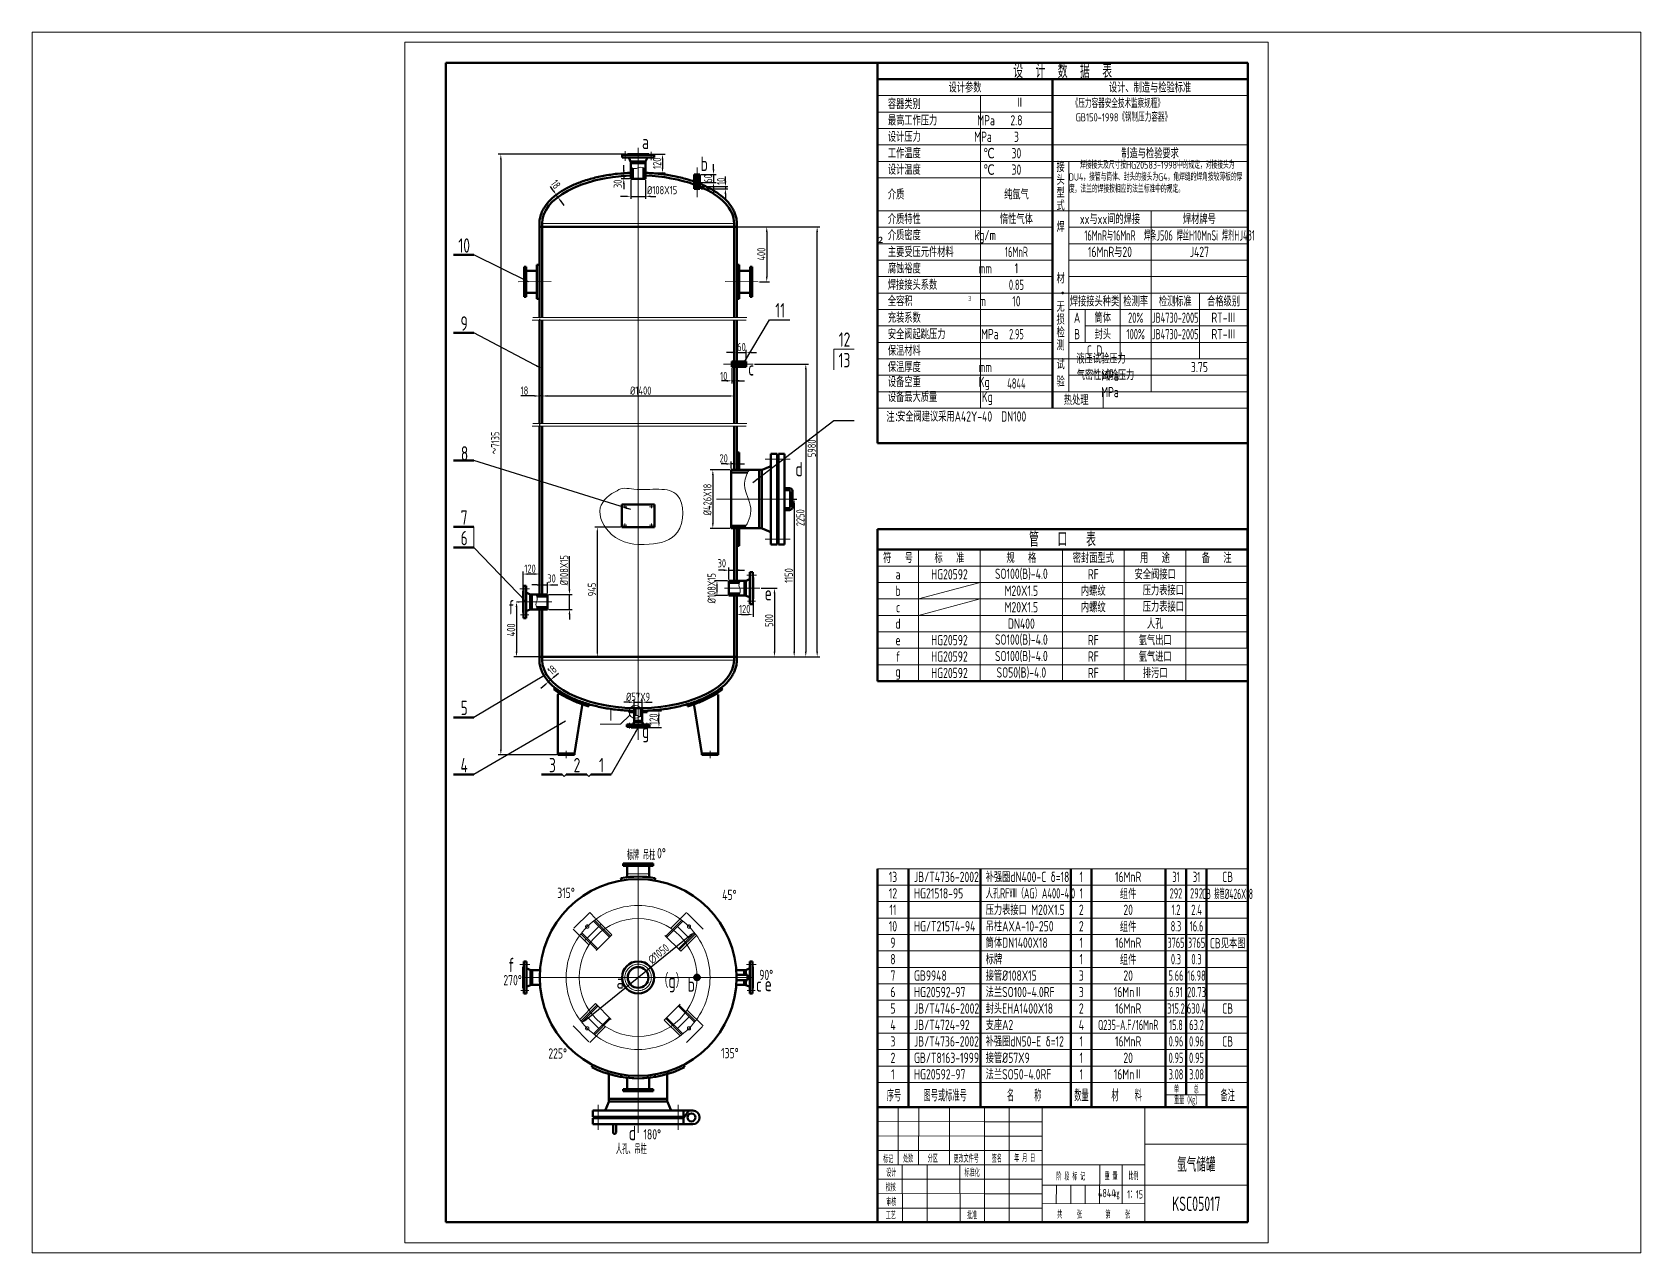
# Paper-space layout '布局1' of a CAD drawing. Header units: millimetres. Extents: x 26 to 231, y 20 to 176.
# The model-space entities are those that its viewports show. They can reach past a viewport. Long polylines and large blocks are cut down to what shows.
import ezdxf
from ezdxf.enums import TextEntityAlignment as Align

# ---------------------------------------------------------------- set-up
doc = ezdxf.new("R2010")
doc.units = ezdxf.units.MM
for name, pattern in [('ACAD_ISO12W100', [21, 12, -3, 0, -3, 0, -3]), ('CENTER2', [28.575, 19.05, -3.175, 3.175, -3.175]), ('JIS_02_0.7', [1.35, 0.75, -0.6])]:
    doc.linetypes.add(name, pattern=pattern)
doc.layers.add('LOCKUP', color=7, linetype='Continuous')
for name, color, linetype, lineweight in [('中心线', 1, 'CENTER2', 15), ('剖面线', 2, 'Continuous', 20), ('双点划线', 6, 'ACAD_ISO12W100', 15), ('尺寸线', 3, 'Continuous', 15), ('细实线', 4, 'Continuous', 15), ('虚线', 5, 'JIS_02_0.7', 15), ('轮廓', 6, 'Continuous', 50), ('轮廓线', 7, 'Continuous', 50)]:
    doc.layers.add(name, color=color, linetype=linetype, lineweight=lineweight)
doc.styles.add('宋体', font='txt.shx', dxfattribs={"bigfont": 'gbcbig.shx'})
doc.styles.add('工程字', font='gbenor.shx', dxfattribs={"width": 0.8, "bigfont": 'gbcbig.shx'})
doc.styles.add('文字3.5', font='SimSun.ttf', dxfattribs={"width": 0.5, "height": 3.5})
doc.styles.add('文字5.0', font='SimSun.ttf', dxfattribs={"width": 0.5, "height": 5})
doc.styles.add('样式 1', font='gbenor.shx', dxfattribs={"width": 0.6, "bigfont": 'gbcbig.shx'})
doc.styles.add('表格1', font='gbenor.shx', dxfattribs={"width": 0.7, "bigfont": 'gbcbig.shx'})
doc.dimstyles.new('ISO-25', dxfattribs={"dimtxt": 4, "dimasz": 2.5, "dimexe": 1.25, "dimexo": 0.625, "dimtad": 1, "dimdec": 0, "dimlfac": 15, "dimtxsty": '工程字', "dimcen": 2.5, "dimaunit": 1, "dimadec": 0, "dimazin": 0, "dimtfac": 1, "dimtdec": 0, "dimtmove": 0, "dimatfit": 0, "dimfxl": 0, "dimarcsym": 0})

# ---------------------------------------------------------------- blocks, each defined once
blk = doc.blocks.new('*D40')
at = {"layer": 'Defpoints', "color": 0}
for p in [(831.7, 545.19), (777.37, 501.05)]:
    blk.add_point(p, dxfattribs=at)
at = {"layer": '尺寸线', "color": 0, "lineweight": -2}
blk.add_line((779.31, 502.63), (829.76, 543.61), dxfattribs=at)
at = {"layer": '尺寸线', "color": 0}
for points in [[(829.5, 543.94), (830.02, 543.29), (831.7, 545.19)], [(779.05, 502.95), (779.57, 502.3), (777.37, 501.05)]]:
    blk.add_solid(points, dxfattribs=at)
at = {"layer": '尺寸线', "color": 0, "insert": (814.46, 534.57), "char_height": 4, "attachment_point": 5, "rotation": 39.09182, "style": '工程字'}
blk.add_mtext('∅1050', dxfattribs=at)
blk = doc.blocks.new('*D39')
at = {"layer": 'Defpoints', "color": 0}
for p in [(764.72, 903.8), (765.71, 904.5), (766.48, 903.41)]:
    blk.add_point(p, dxfattribs=at)
at = {"layer": '尺寸线', "color": 0, "lineweight": -2}
for p, q in [((763.28, 905.85), (761.84, 907.89)), ((765.2, 904.14), (763.7, 903.08)), ((765.97, 903.05), (764.46, 901.99)), ((765.49, 902.71), (764.72, 903.8)), ((766.93, 900.67), (768.37, 898.63))]:
    blk.add_line(p, q, dxfattribs=at)
at = {"layer": '尺寸线', "color": 0}
for points in [[(763.62, 906.09), (762.94, 905.61), (764.72, 903.8)], [(767.27, 900.91), (766.59, 900.43), (765.49, 902.71)]]:
    blk.add_solid(points, dxfattribs=at)
at = {"layer": '尺寸线', "color": 0, "insert": (764.47, 908.89), "char_height": 4, "attachment_point": 5, "rotation": 305.16587, "style": '工程字'}
blk.add_mtext('18', dxfattribs=at)
blk = doc.blocks.new('*D36')
at = {"layer": 'Defpoints', "color": 0}
for p in [(850.14, 820.09), (851.2, 820.09), (851.2, 813.33)]:
    blk.add_point(p, dxfattribs=at)
at = {"layer": '尺寸线', "color": 0, "lineweight": -2}
for p, q in [((850.14, 819.47), (850.14, 812.08)), ((851.2, 819.47), (851.2, 812.08)), ((847.64, 813.33), (845.14, 813.33)), ((850.14, 813.33), (851.2, 813.33)), ((853.7, 813.33), (856.2, 813.33))]:
    blk.add_line(p, q, dxfattribs=at)
at = {"layer": '尺寸线', "color": 0}
for points in [[(847.64, 813.74), (847.64, 812.91), (850.14, 813.33)], [(853.7, 813.74), (853.7, 812.91), (851.2, 813.33)]]:
    blk.add_solid(points, dxfattribs=at)
at = {"layer": '尺寸线', "color": 0, "insert": (846.2, 815.67), "char_height": 4, "attachment_point": 5, "style": '工程字'}
blk.add_mtext('10', dxfattribs=at)
blk = doc.blocks.new('*D35')
at = {"layer": 'Defpoints', "color": 0}
for p in [(834.54, 907.78), (834.54, 906.71), (847, 906.71)]:
    blk.add_point(p, dxfattribs=at)
at = {"layer": '尺寸线', "color": 0, "lineweight": -2}
for p, q in [((835.16, 907.78), (848.25, 907.78)), ((847, 910.28), (847, 912.78)), ((847, 907.78), (847, 906.71)), ((835.16, 906.71), (848.25, 906.71)), ((847, 904.21), (847, 901.71))]:
    blk.add_line(p, q, dxfattribs=at)
at = {"layer": '尺寸线', "color": 0}
for points in [[(846.58, 910.28), (847.42, 910.28), (847, 907.78)], [(846.58, 904.21), (847.42, 904.21), (847, 906.71)]]:
    blk.add_solid(points, dxfattribs=at)
at = {"layer": '尺寸线', "color": 0, "insert": (844.92, 910.38), "char_height": 4, "attachment_point": 5, "rotation": 90, "style": '工程字'}
blk.add_mtext('10', dxfattribs=at)
blk = doc.blocks.new('*D32')
at = {"layer": 'Defpoints', "color": 0}
for p in [(852.54, 822.76), (857.08, 827.14), (857.08, 822.76)]:
    blk.add_point(p, dxfattribs=at)
at = {"layer": '尺寸线', "color": 0, "lineweight": -2}
for p, q in [((850.04, 827.14), (847.54, 827.14)), ((852.54, 823.38), (852.54, 828.39)), ((852.54, 827.14), (857.08, 827.14)), ((857.08, 823.38), (857.08, 828.39)), ((859.58, 827.14), (862.08, 827.14))]:
    blk.add_line(p, q, dxfattribs=at)
at = {"layer": '尺寸线', "color": 0}
for points in [[(850.04, 827.56), (850.04, 826.72), (852.54, 827.14)], [(859.58, 827.56), (859.58, 826.72), (857.08, 827.14)]]:
    blk.add_solid(points, dxfattribs=at)
at = {"layer": '尺寸线', "color": 0, "insert": (854.81, 829.77), "char_height": 4, "attachment_point": 5, "style": '工程字'}
blk.add_mtext('60', dxfattribs=at)
blk = doc.blocks.new('*D31')
at = {"layer": 'Defpoints', "color": 0}
for p in [(799.34, 923.5), (737.76, 631.42), (765.54, 631.42)]:
    blk.add_point(p, dxfattribs=at)
at = {"layer": '尺寸线', "color": 0, "lineweight": -2}
for p, q in [((798.71, 923.5), (736.51, 923.5)), ((737.76, 921), (737.76, 633.92)), ((764.91, 631.42), (736.51, 631.42))]:
    blk.add_line(p, q, dxfattribs=at)
at = {"layer": '尺寸线', "color": 0}
for points in [[(737.34, 921), (738.18, 921), (737.76, 923.5)], [(737.34, 633.92), (738.18, 633.92), (737.76, 631.42)]]:
    blk.add_solid(points, dxfattribs=at)
at = {"layer": '尺寸线', "color": 0, "insert": (731.69, 783.12), "char_height": 4, "attachment_point": 5, "rotation": 90, "style": '工程字'}
blk.add_mtext('{\\fSimSun|b0|i0|c134|p0;\\P}～7135', dxfattribs=at)
blk = doc.blocks.new('明细表属性')
at = {"layer": '细实线'}
for p, q in [((-180, 8), (0, 8)), ((0, 0), (-180, 0))]:
    blk.add_line(p, q, dxfattribs=at)
at = {"layer": '轮廓线'}
for p, q in [((-180, 0), (-180, 8)), ((-165, 0), (-165, 8)), ((-130, 0), (-130, 8)), ((-86, 0), (-86, 8)), ((-76, 0), (-76, 8)), ((-40, 0), (-40, 8)), ((-30, 0), (-30, 8)), ((-20, 0), (-20, 8)), ((0, 8), (0, 0))]:
    blk.add_line(p, q, dxfattribs=at)
at = {"layer": '细实线', "color": 2, "style": '工程字'}
for tag, width, p in [('8', 0.8, (-172.56, 4)), ('5', 0.8, (-80.94, 4)), ('4', 0.8, (-58.15, 4)), ('3', 0.6, (-34.89, 4)), ('2', 0.7, (-24.89, 4)), ('1', 0.8, (-9.78, 4))]:
    blk.add_attdef(tag, text='', height=5, dxfattribs=dict(at, width=width)).set_placement(p, align=Align.MIDDLE)
at = {"layer": '细实线', "color": 2, "style": '工程字', "width": 0.8}
for tag, p in [('7', (-162.33, 4)), ('6', (-127.45, 4))]:
    blk.add_attdef(tag, text='', height=5, dxfattribs=at).set_placement(p, align=Align.MIDDLE_LEFT)
blk = doc.blocks.new('*D30')
at = {"layer": 'Defpoints', "color": 0}
for p in [(802.64, 654.13), (806.44, 657.01), (806.44, 654.13)]:
    blk.add_point(p, dxfattribs=at)
at = {"layer": '尺寸线', "color": 0, "lineweight": -2}
for p, q in [((802.64, 654.76), (802.64, 658.26)), ((806.44, 654.76), (806.44, 658.26)), ((800.14, 657.01), (797.64, 657.01)), ((802.64, 657.01), (806.44, 657.01)), ((808.94, 657.01), (811.44, 657.01))]:
    blk.add_line(p, q, dxfattribs=at)
at = {"layer": '尺寸线', "color": 0}
for points in [[(800.14, 657.42), (800.14, 656.59), (802.64, 657.01)], [(808.94, 657.42), (808.94, 656.59), (806.44, 657.01)]]:
    blk.add_solid(points, dxfattribs=at)
at = {"layer": '尺寸线', "color": 0, "insert": (804.54, 659.63), "char_height": 4, "attachment_point": 5, "style": '工程字'}
blk.add_mtext('%%c57X9', dxfattribs=at)
blk = doc.blocks.new('*D29')
at = {"layer": 'Defpoints', "color": 0}
for p in [(800.94, 911.63), (808.14, 911.63), (808.14, 903.06)]:
    blk.add_point(p, dxfattribs=at)
at = {"layer": '尺寸线', "color": 0, "lineweight": -2}
for p, q in [((800.94, 911.01), (800.94, 901.81)), ((808.14, 911.01), (808.14, 901.81)), ((798.44, 903.06), (795.94, 903.06)), ((800.94, 903.06), (808.14, 903.06)), ((810.64, 903.06), (813.14, 903.06))]:
    blk.add_line(p, q, dxfattribs=at)
at = {"layer": '尺寸线', "color": 0}
for points in [[(798.44, 903.48), (798.44, 902.64), (800.94, 903.06)], [(810.64, 903.48), (810.64, 902.64), (808.14, 903.06)]]:
    blk.add_solid(points, dxfattribs=at)
at = {"layer": '尺寸线', "color": 0, "insert": (816.21, 906.07), "char_height": 4, "attachment_point": 5, "style": '工程字'}
blk.add_mtext('%%c108X15', dxfattribs=at)
blk = doc.blocks.new('*D28')
at = {"layer": 'Defpoints', "color": 0}
for p in [(760.4, 709.38), (760.4, 702.18), (771.13, 702.18)]:
    blk.add_point(p, dxfattribs=at)
at = {"layer": '尺寸线', "color": 0, "lineweight": -2}
for p, q in [((771.13, 711.88), (771.13, 728.01)), ((761.03, 709.38), (772.38, 709.38)), ((771.13, 702.18), (771.13, 709.38)), ((761.03, 702.18), (772.38, 702.18)), ((771.13, 699.68), (771.13, 697.18))]:
    blk.add_line(p, q, dxfattribs=at)
at = {"layer": '尺寸线', "color": 0}
for points in [[(770.71, 711.88), (771.55, 711.88), (771.13, 709.38)], [(770.71, 699.68), (771.55, 699.68), (771.13, 702.18)]]:
    blk.add_solid(points, dxfattribs=at)
at = {"layer": '尺寸线', "color": 0, "insert": (768.51, 721.2), "char_height": 4, "attachment_point": 5, "rotation": 90, "style": '工程字'}
blk.add_mtext('%%c108X15', dxfattribs=at)
blk = doc.blocks.new('*D27')
at = {"layer": 'Defpoints', "color": 0}
for p in [(848.67, 716.05), (842.89, 708.85), (848.67, 708.85)]:
    blk.add_point(p, dxfattribs=at)
at = {"layer": '尺寸线', "color": 0, "lineweight": -2}
for p, q in [((848.04, 716.05), (841.64, 716.05)), ((842.89, 713.55), (842.89, 711.35)), ((848.04, 708.85), (841.64, 708.85))]:
    blk.add_line(p, q, dxfattribs=at)
at = {"layer": '尺寸线', "color": 0}
for points in [[(842.47, 713.55), (843.3, 713.55), (842.89, 716.05)], [(842.47, 711.35), (843.3, 711.35), (842.89, 708.85)]]:
    blk.add_solid(points, dxfattribs=at)
at = {"layer": '尺寸线', "color": 0, "insert": (840.26, 712.45), "char_height": 4, "attachment_point": 5, "rotation": 90, "style": '工程字'}
blk.add_mtext('%%c108X15', dxfattribs=at)
blk = doc.blocks.new('*D26')
at = {"layer": 'Defpoints', "color": 0}
for p in [(849.87, 769.98), (840.88, 741.58), (849.87, 741.58)]:
    blk.add_point(p, dxfattribs=at)
at = {"layer": '尺寸线', "color": 0, "lineweight": -2}
for p, q in [((849.24, 769.98), (839.63, 769.98)), ((840.88, 767.48), (840.88, 744.08)), ((849.24, 741.58), (839.63, 741.58))]:
    blk.add_line(p, q, dxfattribs=at)
at = {"layer": '尺寸线', "color": 0}
for points in [[(840.46, 767.48), (841.29, 767.48), (840.88, 769.98)], [(840.46, 744.08), (841.29, 744.08), (840.88, 741.58)]]:
    blk.add_solid(points, dxfattribs=at)
at = {"layer": '尺寸线', "color": 0, "insert": (838.25, 755.59), "char_height": 4, "attachment_point": 5, "rotation": 90, "style": '工程字'}
blk.add_mtext('%%c426X18', dxfattribs=at)
blk = doc.blocks.new('*D25')
at = {"layer": 'Defpoints', "color": 0}
for p in [(860.45, 821.43), (852.54, 679.12), (886.09, 679.12)]:
    blk.add_point(p, dxfattribs=at)
at = {"layer": '尺寸线', "color": 0, "lineweight": -2}
for p, q in [((861.07, 821.43), (887.34, 821.43)), ((886.09, 818.93), (886.09, 681.62)), ((853.16, 679.12), (887.34, 679.12))]:
    blk.add_line(p, q, dxfattribs=at)
at = {"layer": '尺寸线', "color": 0}
for points in [[(885.67, 818.93), (886.51, 818.93), (886.09, 821.43)], [(885.67, 681.62), (886.51, 681.62), (886.09, 679.12)]]:
    blk.add_solid(points, dxfattribs=at)
at = {"layer": '尺寸线', "color": 0, "insert": (883.47, 746.74), "char_height": 4, "attachment_point": 5, "rotation": 90, "style": '工程字'}
blk.add_mtext('2250', dxfattribs=at)
blk = doc.blocks.new('*D24')
at = {"layer": 'Defpoints', "color": 0}
for p in [(760.74, 667.26), (761.75, 668.14), (761.99, 667.86)]:
    blk.add_point(p, dxfattribs=at)
at = {"layer": '尺寸线', "color": 0, "lineweight": -2}
for p, q in [((759.1, 665.34), (757.21, 663.7)), ((760.98, 666.98), (761.99, 667.86)), ((761.15, 666.79), (761.8, 666.04)), ((762.16, 667.67), (762.81, 666.91)), ((763.88, 669.5), (765.76, 671.14))]:
    blk.add_line(p, q, dxfattribs=at)
at = {"layer": '尺寸线', "color": 0}
for points in [[(758.82, 665.66), (759.37, 665.03), (760.98, 666.98)], [(763.6, 669.81), (764.15, 669.18), (761.99, 667.86)]]:
    blk.add_solid(points, dxfattribs=at)
at = {"layer": '尺寸线', "color": 0, "insert": (762.68, 672.65), "char_height": 4, "attachment_point": 5, "rotation": 41.03248, "style": '工程字'}
blk.add_mtext('18', dxfattribs=at)
blk = doc.blocks.new('*D5')
at = {"layer": 'Defpoints', "color": 0}
for p in [(756.54, 808.5), (756.54, 805.96), (757.87, 805.96)]:
    blk.add_point(p, dxfattribs=at)
at = {"layer": '尺寸线', "color": 0, "lineweight": -2}
for p, q in [((756.54, 807.87), (756.54, 804.71)), ((757.87, 806.58), (757.87, 807.21)), ((754.04, 805.96), (747.42, 805.96)), ((757.87, 805.96), (756.54, 805.96)), ((760.37, 805.96), (762.87, 805.96))]:
    blk.add_line(p, q, dxfattribs=at)
at = {"layer": '尺寸线', "color": 0}
for points in [[(754.04, 806.37), (754.04, 805.54), (756.54, 805.96)], [(760.37, 806.37), (760.37, 805.54), (757.87, 805.96)]]:
    blk.add_solid(points, dxfattribs=at)
at = {"layer": '尺寸线', "color": 0, "insert": (749.24, 808.58), "char_height": 4, "attachment_point": 5, "style": '工程字'}
blk.add_mtext('18', dxfattribs=at)
blk = doc.blocks.new('*D4')
at = {"layer": 'Defpoints', "color": 0}
for p in [(851.2, 815.82), (757.87, 808.52), (851.2, 805.96)]:
    blk.add_point(p, dxfattribs=at)
at = {"layer": '尺寸线', "color": 0, "lineweight": -2}
for p, q in [((851.2, 815.19), (851.2, 804.71)), ((757.87, 807.9), (757.87, 804.71)), ((760.37, 805.96), (848.7, 805.96))]:
    blk.add_line(p, q, dxfattribs=at)
at = {"layer": '尺寸线', "color": 0}
for points in [[(760.37, 806.37), (760.37, 805.54), (757.87, 805.96)], [(848.7, 806.37), (848.7, 805.54), (851.2, 805.96)]]:
    blk.add_solid(points, dxfattribs=at)
at = {"layer": '尺寸线', "color": 0, "insert": (805.83, 808.58), "char_height": 4, "attachment_point": 5, "style": '工程字'}
blk.add_mtext('%%c1400', dxfattribs=at)
blk = doc.blocks.new('*D23')
at = {"layer": 'Defpoints', "color": 0}
for p in [(833.2, 909.82), (834.54, 913.65), (841.21, 909.82)]:
    blk.add_point(p, dxfattribs=at)
at = {"layer": '尺寸线', "color": 0, "lineweight": -2}
for p, q in [((841.21, 916.15), (841.21, 918.65)), ((833.83, 909.82), (842.46, 909.82)), ((835.16, 913.65), (842.46, 913.65)), ((841.21, 913.65), (841.21, 909.82)), ((841.21, 907.32), (841.21, 904.82))]:
    blk.add_line(p, q, dxfattribs=at)
at = {"layer": '尺寸线', "color": 0}
for points in [[(840.79, 916.15), (841.62, 916.15), (841.21, 913.65)], [(840.79, 907.32), (841.62, 907.32), (841.21, 909.82)]]:
    blk.add_solid(points, dxfattribs=at)
at = {"layer": '尺寸线', "color": 0, "insert": (838.58, 911.74), "char_height": 4, "attachment_point": 5, "rotation": 90, "style": '工程字'}
blk.add_mtext('60', dxfattribs=at)
blk = doc.blocks.new('*D22')
at = {"layer": 'Defpoints', "color": 0}
for p in [(797.56, 911.63), (800.94, 913.17), (800.94, 911.63)]:
    blk.add_point(p, dxfattribs=at)
at = {"layer": '尺寸线', "color": 0, "lineweight": -2}
for p, q in [((797.56, 915.67), (797.56, 918.17)), ((800.31, 913.17), (796.31, 913.17)), ((800.31, 911.63), (796.31, 911.63)), ((797.56, 913.17), (797.56, 911.63)), ((797.56, 909.13), (797.56, 906.63))]:
    blk.add_line(p, q, dxfattribs=at)
at = {"layer": '尺寸线', "color": 0}
for points in [[(797.15, 915.67), (797.98, 915.67), (797.56, 913.17)], [(797.15, 909.13), (797.98, 909.13), (797.56, 911.63)]]:
    blk.add_solid(points, dxfattribs=at)
at = {"layer": '尺寸线', "color": 0, "insert": (794.59, 909.13), "char_height": 4, "attachment_point": 5, "rotation": 90, "style": '工程字'}
blk.add_mtext('30', dxfattribs=at)
blk = doc.blocks.new('*D21')
at = {"layer": 'Defpoints', "color": 0}
for p in [(809.74, 923.5), (808.14, 914.51), (816.4, 914.51)]:
    blk.add_point(p, dxfattribs=at)
at = {"layer": '尺寸线', "color": 0, "lineweight": -2}
for p, q in [((810.36, 923.5), (817.65, 923.5)), ((816.4, 921), (816.4, 917.01)), ((808.76, 914.51), (817.65, 914.51))]:
    blk.add_line(p, q, dxfattribs=at)
at = {"layer": '尺寸线', "color": 0}
for points in [[(815.98, 921), (816.81, 921), (816.4, 923.5)], [(815.98, 917.01), (816.81, 917.01), (816.4, 914.51)]]:
    blk.add_solid(points, dxfattribs=at)
at = {"layer": '尺寸线', "color": 0, "insert": (813.77, 919.16), "char_height": 4, "attachment_point": 5, "rotation": 90, "style": '工程字'}
blk.add_mtext('120', dxfattribs=at)
blk = doc.blocks.new('*D20')
at = {"layer": 'Defpoints', "color": 0}
for p in [(852.54, 888.24), (862.9, 861.47), (867.11, 861.47)]:
    blk.add_point(p, dxfattribs=at)
at = {"layer": '尺寸线', "color": 0, "lineweight": -2}
for p, q in [((853.16, 888.24), (868.36, 888.24)), ((867.11, 885.74), (867.11, 863.97)), ((863.52, 861.47), (868.36, 861.47))]:
    blk.add_line(p, q, dxfattribs=at)
at = {"layer": '尺寸线', "color": 0}
for points in [[(866.69, 885.74), (867.52, 885.74), (867.11, 888.24)], [(866.69, 863.97), (867.52, 863.97), (867.11, 861.47)]]:
    blk.add_solid(points, dxfattribs=at)
at = {"layer": '尺寸线', "color": 0, "insert": (864.48, 874.95), "char_height": 4, "attachment_point": 5, "rotation": 90, "style": '工程字'}
blk.add_mtext('400', dxfattribs=at)
blk = doc.blocks.new('*D19')
at = {"layer": 'Defpoints', "color": 0}
for p in [(849.87, 772.89), (849.87, 769.98), (851.2, 769.98)]:
    blk.add_point(p, dxfattribs=at)
at = {"layer": '尺寸线', "color": 0, "lineweight": -2}
for p, q in [((847.37, 772.89), (844.87, 772.89)), ((849.87, 770.61), (849.87, 774.14)), ((851.2, 772.89), (849.87, 772.89)), ((851.2, 770.61), (851.2, 774.14)), ((853.7, 772.89), (856.2, 772.89))]:
    blk.add_line(p, q, dxfattribs=at)
at = {"layer": '尺寸线', "color": 0}
for points in [[(847.37, 773.31), (847.37, 772.47), (849.87, 772.89)], [(853.7, 773.31), (853.7, 772.47), (851.2, 772.89)]]:
    blk.add_solid(points, dxfattribs=at)
at = {"layer": '尺寸线', "color": 0, "insert": (846.15, 775.62), "char_height": 4, "attachment_point": 5, "style": '工程字'}
blk.add_mtext('20', dxfattribs=at)
blk = doc.blocks.new('*D18')
at = {"layer": 'Defpoints', "color": 0}
for p in [(756.54, 844.16), (748.54, 719.35), (748.54, 710.98)]:
    blk.add_point(p, dxfattribs=at)
at = {"layer": '尺寸线', "color": 0, "lineweight": -2}
for p, q in [((756.54, 843.53), (756.54, 718.1)), ((748.54, 711.61), (748.54, 720.6)), ((754.04, 719.35), (751.04, 719.35))]:
    blk.add_line(p, q, dxfattribs=at)
at = {"layer": '尺寸线', "color": 0}
for points in [[(751.04, 719.77), (751.04, 718.93), (748.54, 719.35)], [(754.04, 719.77), (754.04, 718.93), (756.54, 719.35)]]:
    blk.add_solid(points, dxfattribs=at)
at = {"layer": '尺寸线', "color": 0, "insert": (751.96, 721.98), "char_height": 4, "attachment_point": 5, "style": '工程字'}
blk.add_mtext('120', dxfattribs=at)
blk = doc.blocks.new('*D17')
at = {"layer": 'Defpoints', "color": 0}
for p in [(757.87, 714.02), (760.4, 714.02), (760.4, 709.38)]:
    blk.add_point(p, dxfattribs=at)
at = {"layer": '尺寸线', "color": 0, "lineweight": -2}
for p, q in [((755.37, 714.02), (752.87, 714.02)), ((757.87, 714.65), (757.87, 715.27)), ((757.87, 714.02), (760.4, 714.02)), ((760.4, 710.01), (760.4, 715.27)), ((762.9, 714.02), (765.4, 714.02))]:
    blk.add_line(p, q, dxfattribs=at)
at = {"layer": '尺寸线', "color": 0}
for points in [[(755.37, 714.44), (755.37, 713.61), (757.87, 714.02)], [(762.9, 714.44), (762.9, 713.61), (760.4, 714.02)]]:
    blk.add_solid(points, dxfattribs=at)
at = {"layer": '尺寸线', "color": 0, "insert": (762.43, 717.2), "char_height": 4, "attachment_point": 5, "style": '工程字'}
blk.add_mtext('30', dxfattribs=at)
blk = doc.blocks.new('*D16')
at = {"layer": 'Defpoints', "color": 0}
for p in [(852.54, 708.85), (860.54, 707.25), (860.54, 699.71)]:
    blk.add_point(p, dxfattribs=at)
at = {"layer": '尺寸线', "color": 0, "lineweight": -2}
for p, q in [((852.54, 708.22), (852.54, 698.46)), ((860.54, 706.62), (860.54, 698.46)), ((855.04, 699.71), (858.04, 699.71))]:
    blk.add_line(p, q, dxfattribs=at)
at = {"layer": '尺寸线', "color": 0}
for points in [[(855.04, 700.12), (855.04, 699.29), (852.54, 699.71)], [(858.04, 700.12), (858.04, 699.29), (860.54, 699.71)]]:
    blk.add_solid(points, dxfattribs=at)
at = {"layer": '尺寸线', "color": 0, "insert": (856.37, 702.33), "char_height": 4, "attachment_point": 5, "style": '工程字'}
blk.add_mtext('120', dxfattribs=at)
blk = doc.blocks.new('*D15')
at = {"layer": 'Defpoints', "color": 0}
for p in [(851.2, 721.21), (848.67, 716.05), (851.2, 716.05)]:
    blk.add_point(p, dxfattribs=at)
at = {"layer": '尺寸线', "color": 0, "lineweight": -2}
for p, q in [((846.17, 721.21), (843.67, 721.21)), ((848.67, 716.67), (848.67, 722.46)), ((848.67, 721.21), (851.2, 721.21)), ((851.2, 716.67), (851.2, 722.46)), ((853.7, 721.21), (856.2, 721.21))]:
    blk.add_line(p, q, dxfattribs=at)
at = {"layer": '尺寸线', "color": 0}
for points in [[(846.17, 721.62), (846.17, 720.79), (848.67, 721.21)], [(853.7, 721.62), (853.7, 720.79), (851.2, 721.21)]]:
    blk.add_solid(points, dxfattribs=at)
at = {"layer": '尺寸线', "color": 0, "insert": (845.25, 724.6), "char_height": 4, "attachment_point": 5, "style": '工程字'}
blk.add_mtext('30', dxfattribs=at)
blk = doc.blocks.new('*D14')
at = {"layer": 'Defpoints', "color": 0}
for p in [(806.44, 652.8), (814.66, 652.8), (807.87, 644.78)]:
    blk.add_point(p, dxfattribs=at)
at = {"layer": '尺寸线', "color": 0, "lineweight": -2}
for p, q in [((807.06, 652.8), (815.91, 652.8)), ((814.66, 647.28), (814.66, 650.3)), ((808.49, 644.78), (815.91, 644.78))]:
    blk.add_line(p, q, dxfattribs=at)
at = {"layer": '尺寸线', "color": 0}
for points in [[(814.24, 650.3), (815.08, 650.3), (814.66, 652.8)], [(814.24, 647.28), (815.08, 647.28), (814.66, 644.78)]]:
    blk.add_solid(points, dxfattribs=at)
at = {"layer": '尺寸线', "color": 0, "insert": (812.03, 648.79), "char_height": 4, "attachment_point": 5, "rotation": 90, "style": '工程字'}
blk.add_mtext('120', dxfattribs=at)
blk = doc.blocks.new('*D13')
at = {"layer": 'Defpoints', "color": 0}
for p in [(784.7, 742.12), (796.54, 742.12), (756.54, 679.12)]:
    blk.add_point(p, dxfattribs=at)
at = {"layer": '尺寸线', "color": 0, "lineweight": -2}
for p, q in [((795.91, 742.12), (783.45, 742.12)), ((784.7, 681.62), (784.7, 739.62)), ((757.16, 679.12), (785.95, 679.12))]:
    blk.add_line(p, q, dxfattribs=at)
at = {"layer": '尺寸线', "color": 0}
for points in [[(784.28, 739.62), (785.11, 739.62), (784.7, 742.12)], [(784.28, 681.62), (785.11, 681.62), (784.7, 679.12)]]:
    blk.add_solid(points, dxfattribs=at)
at = {"layer": '尺寸线', "color": 0, "insert": (782.07, 711.81), "char_height": 4, "attachment_point": 5, "rotation": 90, "style": '工程字'}
blk.add_mtext('945', dxfattribs=at)
blk = doc.blocks.new('*D12')
at = {"layer": 'Defpoints', "color": 0}
for p in [(745.35, 705.78), (745.38, 679.12), (756.54, 679.12)]:
    blk.add_point(p, dxfattribs=at)
at = {"layer": '尺寸线', "color": 0, "lineweight": -2}
for p, q in [((745.97, 705.78), (746.63, 705.78)), ((745.38, 703.28), (745.38, 681.62)), ((755.91, 679.12), (744.13, 679.12))]:
    blk.add_line(p, q, dxfattribs=at)
at = {"layer": '尺寸线', "color": 0}
for points in [[(744.97, 703.28), (745.8, 703.28), (745.38, 705.78)], [(744.97, 681.62), (745.8, 681.62), (745.38, 679.12)]]:
    blk.add_solid(points, dxfattribs=at)
at = {"layer": '尺寸线', "color": 0, "insert": (742.76, 692.19), "char_height": 4, "attachment_point": 5, "rotation": 90, "style": '工程字'}
blk.add_mtext('400', dxfattribs=at)
blk = doc.blocks.new('*D11')
at = {"layer": 'Defpoints', "color": 0}
for p in [(863.72, 712.45), (852.54, 679.12), (870.87, 679.12)]:
    blk.add_point(p, dxfattribs=at)
at = {"layer": '尺寸线', "color": 0, "lineweight": -2}
for p, q in [((864.35, 712.45), (872.12, 712.45)), ((870.87, 709.95), (870.87, 681.62)), ((853.16, 679.12), (872.12, 679.12))]:
    blk.add_line(p, q, dxfattribs=at)
at = {"layer": '尺寸线', "color": 0}
for points in [[(870.45, 709.95), (871.28, 709.95), (870.87, 712.45)], [(870.45, 681.62), (871.28, 681.62), (870.87, 679.12)]]:
    blk.add_solid(points, dxfattribs=at)
at = {"layer": '尺寸线', "color": 0, "insert": (868.24, 696.76), "char_height": 4, "attachment_point": 5, "rotation": 90, "style": '工程字'}
blk.add_mtext('500', dxfattribs=at)
blk = doc.blocks.new('*D10')
at = {"layer": 'Defpoints', "color": 0}
for p in [(879.55, 755.78), (852.54, 679.12), (880.45, 679.12)]:
    blk.add_point(p, dxfattribs=at)
at = {"layer": '尺寸线', "color": 0, "lineweight": -2}
for p, q in [((880.17, 755.78), (881.7, 755.78)), ((880.45, 753.28), (880.45, 681.62)), ((853.16, 679.12), (881.7, 679.12))]:
    blk.add_line(p, q, dxfattribs=at)
at = {"layer": '尺寸线', "color": 0}
for points in [[(880.03, 753.28), (880.87, 753.28), (880.45, 755.78)], [(880.03, 681.62), (880.87, 681.62), (880.45, 679.12)]]:
    blk.add_solid(points, dxfattribs=at)
at = {"layer": '尺寸线', "color": 0, "insert": (877.83, 718.62), "char_height": 4, "attachment_point": 5, "rotation": 90, "style": '工程字'}
blk.add_mtext('1150', dxfattribs=at)
blk = doc.blocks.new('*D9')
at = {"layer": 'Defpoints', "color": 0}
for p in [(852.54, 888.24), (891.62, 888.24), (852.54, 679.12)]:
    blk.add_point(p, dxfattribs=at)
at = {"layer": '尺寸线', "color": 0, "lineweight": -2}
for p, q in [((853.16, 888.24), (892.87, 888.24)), ((891.62, 681.62), (891.62, 885.74)), ((853.16, 679.12), (892.87, 679.12))]:
    blk.add_line(p, q, dxfattribs=at)
at = {"layer": '尺寸线', "color": 0}
for points in [[(891.21, 885.74), (892.04, 885.74), (891.62, 888.24)], [(891.21, 681.62), (892.04, 681.62), (891.62, 679.12)]]:
    blk.add_solid(points, dxfattribs=at)
at = {"layer": '尺寸线', "color": 0, "insert": (889, 780.5), "char_height": 4, "attachment_point": 5, "rotation": 90, "style": '工程字'}
blk.add_mtext('5980', dxfattribs=at)
blk = doc.blocks.new('标题栏表格')
at = {"layer": '剖面线'}
for p, q in [((-170, 56), (-170.07, 27.98)), ((-160, 55.97), (-160.07, 27.95)), ((-145, 55.94), (-145.07, 27.92)), ((-128, 56.03), (-127.99, -0.01)), ((-116, 56.03), (-115.99, -0.01)), ((-100, 56.03), (-99.99, -0.01)), ((-50, 56.04), (-49.99, 0)), ((-180, 49), (-128, 48.9)), ((-128.04, 48.9), (-100, 48.9)), ((-180.01, 42), (-128.01, 41.9)), ((-128.04, 41.9), (-100, 41.9)), ((-180, 34.9), (-100, 34.9)), ((0, 38.04), (-50, 38.01)), ((-180.04, 28), (-128.04, 27.9)), ((-168, 28), (-167.85, 0)), ((-156, 28.07), (-155.85, 0.07)), ((-140, 28.15), (-139.85, 0.15)), ((-128.04, 27.9), (-100, 27.9)), ((-100, 27.9), (-49.99, 27.9)), ((-71.99, 28.07), (-72.07, 8.97)), ((-60.99, 28.02), (-61.07, 8.93)), ((-180, 20.9), (-100, 20.9)), ((-49.98, 18.01), (-100, 18.01)), ((-93.03, 18.14), (-93.12, 9.09)), ((-86.04, 18.01), (-86.01, 9.01)), ((-79.04, 18.01), (-79.12, 8.96)), ((0.01, 18.04), (-49.98, 18.01)), ((-180.07, 14), (-128.07, 13.9)), ((-128.04, 13.9), (-100, 13.9)), ((-99.82, 8.97), (-49.99, 9.13)), ((-180, 6.9), (-100, 6.9))]:
    blk.add_line(p, q, dxfattribs=at)
at = {"layer": '细实线'}
for p, q in [((-180, 68), (0, 68)), ((-40, 62), (-20, 62))]:
    blk.add_line(p, q, dxfattribs=at)
at = {"layer": '轮廓线'}
for p, q in [((-180, 0), (-180, 68)), ((-165, 56), (-165, 68)), ((-130, 56), (-130, 68)), ((-86, 56), (-86, 68)), ((-76, 56), (-76, 68)), ((-40, 56), (-40, 68)), ((-30, 62), (-29.98, 68)), ((-20, 56), (-20, 68)), ((0, 68), (0, 0)), ((-180, 56), (0, 56.04)), ((0, 0), (-180, 0))]:
    blk.add_line(p, q, dxfattribs=at)
at = {"layer": '轮廓线', "width": 0.5}
for s, height, style, p in [('序号', 5, '文字3.5', (-172.07, 62)), ('图号或标准号', 5, '文字3.5', (-147.17, 62)), ('名     称', 5, '文字3.5', (-108.73, 62)), ('数量', 5, '文字3.5', (-80.9, 62)), ('材    料', 5, '文字3.5', (-58.89, 62)), ('单', 3.5, '文字3.5', (-34.65, 65)), ('总', 3.5, '文字3.5', (-25.08, 65)), ('备注', 5, '文字3.5', (-9.74, 62)), ('重量（Kg)', 3.5, '文字3.5', (-30, 59.34)), ('标记', 3.5, '文字5.0', (-174.88, 31.05)), ('处数', 3.5, '文字5.0', (-165.18, 31.29)), ('分区 ', 3.5, '文字5.0', (-152.51, 31.29)), ('更改文件号', 3.5, '文字5.0', (-136.94, 31.29)), ('签名', 3.5, '文字5.0', (-122.04, 31.29)), ('年 月 日', 3.5, '文字5.0', (-108.48, 31.51)), ('设计', 3.5, '文字5.0', (-173.41, 24.4)), ('标准化', 3.5, '文字5.0', (-134.05, 24.4)), ('阶 段 标 记', 3.5, '文字5.0', (-86.04, 22.62)), ('重 量', 3.5, '文字5.0', (-66.45, 22.85)), ('比例', 3.5, '文字5.0', (-55.55, 22.85)), ('校核', 3.5, '文字5.0', (-173.63, 17.29)), ('kg', 3.5, '文字5.0', (-63.78, 13.52)), ('审核', 3.5, '文字5.0', (-173.41, 10.18)), ('工艺', 3.5, '文字5.0', (-173.63, 3.74)), ('批准', 3.5, '文字5.0', (-134.05, 3.74)), ('共     张        第     张', 3.5, '文字5.0', (-74.9, 4.06))]:
    blk.add_text(s, height=height, dxfattribs=dict(at, style=style)).set_placement(p, align=Align.MIDDLE)
at = {"layer": '轮廓线', "color": 6, "style": '文字5.0', "width": 0.5}
blk.add_attdef('1', text='', height=5, dxfattribs=at).set_placement((-76, 41.9), align=Align.MIDDLE)
at = {"layer": '轮廓线', "width": 0.5}
for tag, height, style, p in [('2', 5, '文字5.0', (-25, 28.02)), ('4', 3.5, '文字3.5', (-55.57, 13.71))]:
    blk.add_attdef(tag, text='', height=height, dxfattribs=dict(at, style=style)).set_placement(p, align=Align.MIDDLE)
at = {"layer": '轮廓线', "style": '文字3.5', "width": 0.5}
blk.add_attdef('3', text='', height=3.5, dxfattribs=at).set_placement((-70.85, 13.6), align=Align.MIDDLE_LEFT)
blk = doc.blocks.new('*U42')
at = {"layer": '中心线'}
for p, q in [((798.203, 920.309), (798.203, 925.112)), ((804.536, 909.464), (804.536, 926.689)), ((810.87, 920.72), (810.87, 924.638)), ((833.203, 902.63), (833.203, 917.018)), ((804.536, 914.576), (804.536, 636.115)), ((762.192, 861.576), (746.173, 861.47)), ((846.88, 861.576), (862.899, 861.47)), ((846.058, 821.425), (860.446, 821.425)), ((866.383, 775.282), (874.689, 775.282)), ((878.472, 775.282), (870.166, 775.282)), ((842.609, 755.782), (879.984, 755.782)), ((866.383, 736.282), (874.689, 736.282)), ((878.472, 736.282), (870.166, 736.282)), ((751.728, 712.115), (746.925, 712.115)), ((846.5, 712.448), (863.725, 712.448)), ((857.344, 718.782), (862.148, 718.782)), ((762.573, 705.782), (745.348, 705.782)), ((857.756, 706.115), (861.674, 706.115)), ((751.317, 699.448), (747.399, 699.448)), ((804.536, 652.782), (804.536, 644.782)), ((800.37, 647.038), (800.37, 644.289)), ((808.703, 647.038), (808.703, 644.289)), ((769.536, 633.426), (769.536, 629.812)), ((839.536, 633.426), (839.536, 629.812)), ((804.536, 523.121), (804.536, 579.038)), ((751.862, 529.414), (747.058, 529.414)), ((857.211, 529.414), (862.014, 529.414)), ((751.45, 516.747), (747.532, 516.747)), ((804.536, 523.121), (749.527, 523.121)), ((804.536, 523.121), (859.545, 523.121)), ((804.536, 523.121), (804.536, 467.205)), ((857.623, 516.747), (861.541, 516.747)), ((804.536, 484.887), (804.536, 447.512)), ((785.036, 461.112), (785.036, 452.806)), ((785.036, 449.024), (785.036, 457.329)), ((824.036, 461.112), (824.036, 452.806)), ((824.036, 449.024), (824.036, 457.329))]:
    blk.add_line(p, q, dxfattribs=at)
for radius in [35, 28.667, 6.434]:
    blk.add_circle((804.536, 523.121), radius, dxfattribs=at)
at = {"layer": '双点划线'}
for p, q in [((757.87, 889.909), (851.203, 889.909)), ((753.038, 842.831), (857.041, 842.831)), ((753.273, 844.157), (857.349, 844.157)), ((753.038, 791.199), (857.041, 791.199)), ((753.273, 792.525), (857.349, 792.525)), ((757.87, 677.448), (851.203, 677.448))]:
    blk.add_line(p, q, dxfattribs=at)
at = {"layer": '尺寸线'}
for p, q in [((899.667, 828.747), (909.667, 828.747)), ((899.667, 818.747), (899.667, 828.747)), ((724.663, 742.261), (714.663, 742.261)), ((724.663, 732.261), (724.663, 742.261)), ((940.954, 707.228), (970.954, 715.228)), ((940.954, 699.228), (970.954, 707.228)), ((800.523, 650.772), (796.027, 646.276)), ((796.027, 646.276), (786.027, 646.276)), ((767.611, 621.787), (757.611, 621.787)), ((768.574, 620.823), (767.611, 621.787)), ((769.538, 621.787), (768.574, 620.823)), ((779.538, 621.787), (769.538, 621.787)), ((780.501, 620.823), (779.538, 621.787)), ((781.465, 621.787), (780.501, 620.823))]:
    blk.add_line(p, q, dxfattribs=at)
blk.add_circle((803.236, 652.298), 3.113, dxfattribs=at)
at = {"layer": '细实线'}
for p, q in [((1111.052, 978.04), (691.052, 978.04)), ((691.052, 978.04), (691.052, 394.04)), ((1111.052, 394.04), (1111.052, 978.04)), ((1101.052, 960.04), (921.052, 960.04)), ((1101.052, 960.04), (921.052, 960.04)), ((798.983, 752.08), (797.069, 752.08)), ((798.04, 752.831), (798.04, 751.322)), ((810.089, 752.08), (812.003, 752.08)), ((811.032, 752.831), (811.032, 751.322)), ((798.04, 742.399), (798.04, 743.908)), ((811.032, 742.399), (811.032, 743.908)), ((798.983, 743.15), (797.069, 743.15)), ((810.089, 743.15), (812.003, 743.15)), ((940.954, 731.228), (940.954, 667.228)), ((970.954, 731.228), (970.954, 667.228)), ((1010.954, 731.228), (1010.954, 667.228)), ((1040.954, 731.228), (1040.954, 667.228)), ((1070.954, 731.228), (1070.954, 667.228)), ((920.954, 723.228), (1100.954, 723.228)), ((920.954, 715.228), (1100.954, 715.228)), ((920.954, 707.228), (1100.954, 707.228)), ((920.954, 699.228), (1100.954, 699.228)), ((920.954, 691.228), (1100.954, 691.228)), ((920.954, 683.228), (1100.954, 683.228)), ((920.954, 675.228), (1100.954, 675.228)), ((691.052, 394.04), (1111.052, 394.04))]:
    blk.add_line(p, q, dxfattribs=at)
at = {"layer": '细实线', "linetype": 'Continuous'}
for p, q in [((1101.052, 952.04), (921.052, 952.04)), ((1101.052, 952.04), (921.052, 952.04)), ((1101.052, 952.04), (921.052, 952.04)), ((1101.052, 952.04), (921.052, 952.04)), ((971.052, 952.04), (971.052, 800.04)), ((1006.052, 944.04), (921.052, 944.04)), ((1006.052, 944.04), (921.052, 944.04)), ((1006.052, 944.04), (921.052, 944.04)), ((1006.052, 944.04), (921.052, 944.04)), ((1006.052, 944.04), (921.052, 944.04)), ((1006.052, 936.04), (921.052, 936.04)), ((1006.052, 936.04), (921.052, 936.04)), ((1006.052, 936.04), (921.052, 936.04)), ((1006.052, 936.04), (921.052, 936.04)), ((1006.052, 936.04), (921.052, 936.04)), ((1006.052, 936.04), (921.052, 936.04)), ((1101.052, 928.04), (921.052, 928.04)), ((1101.052, 928.04), (921.052, 928.04)), ((1101.052, 928.04), (921.052, 928.04)), ((1101.052, 928.04), (921.052, 928.04)), ((1101.052, 928.04), (921.052, 928.04)), ((1101.052, 928.04), (921.052, 928.04)), ((1101.052, 928.04), (921.052, 928.04)), ((1101.052, 920.04), (921.052, 920.04)), ((1101.052, 920.04), (921.052, 920.04)), ((1101.052, 920.04), (921.052, 920.04)), ((1101.052, 920.04), (921.052, 920.04)), ((1101.052, 920.04), (921.052, 920.04)), ((1101.052, 920.04), (921.052, 920.04)), ((1101.052, 920.04), (921.052, 920.04)), ((1101.052, 920.04), (921.052, 920.04)), ((1014.052, 920.04), (1014.052, 808.04)), ((1006.052, 912.04), (921.052, 912.04)), ((1006.052, 912.04), (921.052, 912.04)), ((1006.052, 912.04), (921.052, 912.04)), ((1006.052, 912.04), (921.052, 912.04)), ((1006.052, 912.04), (921.052, 912.04)), ((1006.052, 912.04), (921.052, 912.04)), ((1006.052, 912.04), (921.052, 912.04)), ((1006.052, 912.04), (921.052, 912.04)), ((1006.052, 912.04), (921.052, 912.04)), ((1101.052, 896.04), (921.052, 896.04)), ((1101.052, 896.04), (921.052, 896.04)), ((1101.052, 896.04), (921.052, 896.04)), ((1101.052, 896.04), (921.052, 896.04)), ((1101.052, 896.04), (921.052, 896.04)), ((1101.052, 896.04), (921.052, 896.04)), ((1101.052, 896.04), (921.052, 896.04)), ((1101.052, 896.04), (921.052, 896.04)), ((1101.052, 896.04), (921.052, 896.04)), ((1054.052, 896.04), (1054.052, 808.04)), ((1006.052, 888.04), (921.052, 888.04)), ((1006.052, 888.04), (921.052, 888.04)), ((1006.052, 888.04), (921.052, 888.04)), ((1006.052, 888.04), (921.052, 888.04)), ((1006.052, 888.04), (921.052, 888.04)), ((1006.052, 888.04), (921.052, 888.04)), ((1006.052, 888.04), (921.052, 888.04)), ((1006.052, 888.04), (921.052, 888.04)), ((1006.052, 888.04), (921.052, 888.04)), ((1101.052, 888.04), (1014.052, 888.04)), ((1101.052, 888.04), (1014.052, 888.04)), ((1101.052, 888.04), (1014.052, 888.04)), ((1101.052, 888.04), (1014.052, 888.04)), ((1101.052, 888.04), (1014.052, 888.04)), ((1101.052, 888.04), (1014.052, 888.04)), ((1101.052, 888.04), (1014.052, 888.04)), ((1101.052, 888.04), (1014.052, 888.04)), ((1101.052, 888.04), (1014.052, 888.04)), ((1006.052, 880.04), (921.052, 880.04)), ((1006.052, 880.04), (921.052, 880.04)), ((1006.052, 880.04), (921.052, 880.04)), ((1006.052, 880.04), (921.052, 880.04)), ((1006.052, 880.04), (921.052, 880.04)), ((1006.052, 880.04), (921.052, 880.04)), ((1006.052, 880.04), (921.052, 880.04)), ((1006.052, 880.04), (921.052, 880.04)), ((1006.052, 880.04), (921.052, 880.04)), ((1101.052, 880.04), (1014.052, 880.04)), ((1101.052, 880.04), (1014.052, 880.04)), ((1101.052, 880.04), (1014.052, 880.04)), ((1101.052, 880.04), (1014.052, 880.04)), ((1101.052, 880.04), (1014.052, 880.04)), ((1101.052, 880.04), (1014.052, 880.04)), ((1101.052, 880.04), (1014.052, 880.04)), ((1101.052, 880.04), (1014.052, 880.04)), ((1101.052, 880.04), (1014.052, 880.04)), ((1006.052, 872.04), (921.052, 872.04)), ((1006.052, 872.04), (921.052, 872.04)), ((1006.052, 872.04), (921.052, 872.04)), ((1006.052, 872.04), (921.052, 872.04)), ((1006.052, 872.04), (921.052, 872.04)), ((1006.052, 872.04), (921.052, 872.04)), ((1006.052, 872.04), (921.052, 872.04)), ((1006.052, 872.04), (921.052, 872.04)), ((1006.052, 872.04), (921.052, 872.04)), ((1101.052, 872.04), (1014.052, 872.04)), ((1101.052, 872.04), (1014.052, 872.04)), ((1101.052, 872.04), (1014.052, 872.04)), ((1101.052, 872.04), (1014.052, 872.04)), ((1101.052, 872.04), (1014.052, 872.04)), ((1101.052, 872.04), (1014.052, 872.04)), ((1101.052, 872.04), (1014.052, 872.04)), ((1101.052, 872.04), (1014.052, 872.04)), ((1101.052, 872.04), (1014.052, 872.04)), ((1006.052, 864.04), (921.052, 864.04)), ((1006.052, 864.04), (921.052, 864.04)), ((1006.052, 864.04), (921.052, 864.04)), ((1006.052, 864.04), (921.052, 864.04)), ((1006.052, 864.04), (921.052, 864.04)), ((1006.052, 864.04), (921.052, 864.04)), ((1006.052, 864.04), (921.052, 864.04)), ((1006.052, 864.04), (921.052, 864.04)), ((1006.052, 864.04), (921.052, 864.04)), ((1101.052, 864.04), (1014.052, 864.04)), ((1101.052, 864.04), (1014.052, 864.04)), ((1101.052, 864.04), (1014.052, 864.04)), ((1101.052, 864.04), (1014.052, 864.04)), ((1101.052, 864.04), (1014.052, 864.04)), ((1101.052, 864.04), (1014.052, 864.04)), ((1101.052, 864.04), (1014.052, 864.04)), ((1101.052, 864.04), (1014.052, 864.04)), ((1101.052, 864.04), (1014.052, 864.04)), ((1101.052, 856.04), (921.052, 856.04)), ((1101.052, 856.04), (921.052, 856.04)), ((1101.052, 856.04), (921.052, 856.04)), ((1101.052, 856.04), (921.052, 856.04)), ((1101.052, 856.04), (921.052, 856.04)), ((1101.052, 856.04), (921.052, 856.04)), ((1101.052, 856.04), (921.052, 856.04)), ((1101.052, 856.04), (921.052, 856.04)), ((1101.052, 856.04), (921.052, 856.04)), ((1039.052, 856.04), (1039.052, 824.04)), ((1077.552, 824.04), (1077.552, 856.04)), ((1006.052, 848.04), (921.052, 848.04)), ((1006.052, 848.04), (921.052, 848.04)), ((1006.052, 848.04), (921.052, 848.04)), ((1006.052, 848.04), (921.052, 848.04)), ((1006.052, 848.04), (921.052, 848.04)), ((1006.052, 848.04), (921.052, 848.04)), ((1006.052, 848.04), (921.052, 848.04)), ((1006.052, 848.04), (921.052, 848.04)), ((1006.052, 848.04), (921.052, 848.04)), ((1101.052, 848.04), (1014.052, 848.04)), ((1101.052, 848.04), (1014.052, 848.04)), ((1101.052, 848.04), (1014.052, 848.04)), ((1101.052, 848.04), (1014.052, 848.04)), ((1101.052, 848.04), (1014.052, 848.04)), ((1101.052, 848.04), (1014.052, 848.04)), ((1101.052, 848.04), (1014.052, 848.04)), ((1101.052, 848.04), (1014.052, 848.04)), ((1101.052, 848.04), (1014.052, 848.04)), ((1022.052, 848.04), (1022.052, 832.04)), ((1006.052, 840.04), (921.052, 840.04)), ((1006.052, 840.04), (921.052, 840.04)), ((1006.052, 840.04), (921.052, 840.04)), ((1006.052, 840.04), (921.052, 840.04)), ((1006.052, 840.04), (921.052, 840.04)), ((1006.052, 840.04), (921.052, 840.04)), ((1006.052, 840.04), (921.052, 840.04)), ((1022.052, 840.04), (1101.052, 840.04)), ((1006.052, 832.04), (921.052, 832.04)), ((1006.052, 832.04), (921.052, 832.04)), ((1006.052, 832.04), (921.052, 832.04)), ((1006.052, 832.04), (921.052, 832.04)), ((1006.052, 832.04), (921.052, 832.04)), ((1006.052, 832.04), (921.052, 832.04)), ((1101.052, 832.04), (1014.052, 832.04)), ((1101.052, 832.04), (1014.052, 832.04)), ((1101.052, 832.04), (1014.052, 832.04)), ((1101.052, 832.04), (1014.052, 832.04)), ((1101.052, 832.04), (1014.052, 832.04)), ((1101.052, 832.04), (1014.052, 832.04)), ((1101.052, 824.04), (921.052, 824.04)), ((1101.052, 824.04), (921.052, 824.04)), ((1101.052, 824.04), (921.052, 824.04)), ((1101.052, 824.04), (921.052, 824.04)), ((1101.052, 824.04), (921.052, 824.04)), ((1006.052, 816.04), (921.052, 816.04)), ((1006.052, 816.04), (921.052, 816.04)), ((1006.052, 816.04), (921.052, 816.04)), ((1006.052, 816.04), (921.052, 816.04)), ((1101.052, 816.04), (1014.052, 816.04)), ((1101.052, 816.04), (1014.052, 816.04)), ((1101.052, 816.04), (1014.052, 816.04)), ((1101.052, 816.04), (1014.052, 816.04)), ((1101.052, 808.04), (921.052, 808.04)), ((1101.052, 808.04), (921.052, 808.04)), ((1101.052, 808.04), (921.052, 808.04)), ((1030.672, 808.04), (1030.672, 800.04)), ((1101.052, 800.04), (921.052, 800.04)), ((1101.052, 800.04), (921.052, 800.04))]:
    blk.add_line(p, q, dxfattribs=at)
at = {"layer": '细实线'}
for points, start_tangent, end_tangent in [([(808.136, 916.126), (805.77, 917.206), (803.072, 916.546), (800.936, 917.176)], (-0.5235299, 0.8520073), (-0.8831878, 0.4690196)), ([(856.039, 741.582), (859.331, 751.346), (856.302, 762.657), (858.653, 769.982)], (0.638349, 0.7697471), (0.5879663, 0.8088854)), ([(794.414, 759.829), (786.141, 751.556), (791.588, 738.653), (809.957, 733.813), (823.684, 739.661), (823.684, 757.611), (802.488, 760.636), (794.414, 759.829)], (-0.9347528, -0.3552988), (-0.7071068, -0.7071068)), ([(853.162, 708.848), (854.242, 711.215), (853.582, 713.912), (854.212, 716.048)], (0.8520073, 0.5235299), (0.4690196, 0.8831878)), ([(755.911, 702.182), (754.831, 704.548), (755.491, 707.246), (754.861, 709.382)], (-0.8520073, 0.5235299), (-0.4690196, 0.8831878)), ([(802.636, 650.149), (803.741, 650.557), (805.452, 649.987), (806.436, 650.149)], (0.8001549, 0.5997935), (0.8839661, 0.467551))]:
    blk.add_spline(points, degree=3, dxfattribs=dict(at, start_tangent=start_tangent, end_tangent=end_tangent))
at = {"layer": '虚线'}
for p, q in [((804.536, 573.481), (799.203, 573.481)), ((804.536, 573.481), (809.87, 573.481)), ((780.966, 554.705), (772.952, 546.691)), ((784.973, 537.028), (774.131, 547.87)), ((790.63, 542.684), (779.788, 553.527)), ((779.788, 542.213), (785.444, 547.87)), ((791.101, 543.156), (780.259, 553.998)), ((783.795, 551.877), (780.966, 554.705)), ((791.808, 543.863), (783.795, 551.877)), ((785.916, 548.341), (786.623, 549.048)), ((828.107, 554.705), (817.264, 543.863)), ((817.971, 543.156), (828.814, 553.998)), ((818.443, 542.684), (829.285, 553.527)), ((823.628, 547.87), (829.285, 542.213)), ((824.1, 537.028), (834.942, 547.87)), ((836.12, 546.691), (828.107, 554.705)), ((772.952, 546.691), (783.795, 535.849)), ((784.502, 536.556), (773.659, 547.399)), ((778.609, 541.035), (779.316, 541.742)), ((791.808, 543.863), (783.795, 535.849)), ((825.278, 535.849), (817.264, 543.863)), ((824.571, 536.556), (835.413, 547.399)), ((825.278, 535.849), (833.292, 543.863)), ((784.502, 509.686), (773.659, 498.844)), ((784.973, 509.215), (774.131, 498.372)), ((783.795, 510.393), (775.781, 502.379)), ((783.795, 510.393), (791.808, 502.379)), ((817.264, 502.379), (825.278, 510.393)), ((824.1, 509.215), (834.942, 498.372)), ((824.571, 509.686), (835.413, 498.844)), ((836.12, 499.551), (825.278, 510.393)), ((785.444, 498.372), (779.788, 504.029)), ((790.63, 503.558), (779.788, 492.716)), ((791.101, 503.086), (780.259, 492.244)), ((780.966, 491.537), (791.808, 502.379)), ((817.264, 502.379), (825.278, 494.366)), ((817.971, 503.086), (828.814, 492.244)), ((818.443, 503.558), (829.285, 492.716)), ((829.285, 504.029), (823.628, 498.372)), ((772.952, 499.551), (780.966, 491.537)), ((828.107, 491.537), (836.12, 499.551))]:
    blk.add_line(p, q, dxfattribs=at)
for centre in [(779.788, 547.87), (829.285, 547.87), (779.788, 498.372), (829.285, 498.372)]:
    blk.add_circle(centre, 0.8, dxfattribs=at)
at = {"layer": '轮廓线'}
for p, q in [((1101.052, 968.04), (711.052, 968.04)), ((711.052, 968.04), (711.052, 404.04)), ((1101.052, 404.04), (1101.052, 968.04)), ((804.536, 923.501), (799.336, 923.501)), ((799.336, 923.234), (799.336, 923.501)), ((804.536, 923.501), (809.736, 923.501)), ((809.736, 923.501), (809.736, 923.234)), ((796.703, 923.234), (796.703, 921.901)), ((804.536, 923.234), (796.703, 923.234)), ((796.703, 921.901), (804.536, 921.901)), ((800.898, 920.048), (800.135, 921.671)), ((804.536, 919.967), (800.926, 919.967)), ((800.936, 911.634), (800.936, 919.878)), ((804.536, 919.167), (800.936, 919.167)), ((801.936, 911.634), (801.936, 916.734)), ((804.536, 923.234), (812.37, 923.234)), ((812.37, 921.901), (804.536, 921.901)), ((804.536, 919.967), (808.146, 919.967)), ((804.536, 919.167), (808.136, 919.167)), ((807.136, 911.634), (807.136, 916.956)), ((808.136, 911.634), (808.136, 919.878)), ((808.174, 920.048), (808.938, 921.671)), ((812.37, 923.234), (812.37, 921.901)), ((800.936, 911.634), (808.136, 911.634)), ((831.87, 913.655), (831.87, 906.71)), ((834.536, 913.655), (831.87, 913.655)), ((832.536, 913.655), (832.536, 912.321)), ((833.87, 912.321), (832.536, 912.321)), ((832.87, 912.321), (832.87, 906.71)), ((833.536, 906.71), (833.536, 912.321)), ((833.87, 912.321), (833.87, 913.655)), ((834.536, 908.321), (834.536, 913.655)), ((834.536, 906.71), (834.536, 908.321)), ((831.87, 906.71), (834.536, 906.71)), ((756.536, 889.909), (756.536, 844.157)), ((756.536, 888.243), (852.536, 888.243)), ((757.87, 889.909), (757.87, 844.157)), ((757.87, 889.909), (757.87, 889.909)), ((851.203, 889.909), (851.203, 844.157)), ((852.536, 889.909), (852.536, 844.157)), ((714.663, 874.576), (724.663, 874.576)), ((749.57, 868.804), (749.036, 868.804)), ((749.036, 868.804), (749.036, 854.137)), ((749.57, 868.804), (749.036, 868.804)), ((749.036, 868.804), (749.036, 854.137)), ((749.57, 868.804), (750.103, 868.804)), ((749.57, 868.804), (750.103, 868.804)), ((750.103, 868.804), (750.103, 854.137)), ((750.103, 868.804), (750.103, 854.137)), ((756.536, 869.804), (755.336, 869.804)), ((755.336, 869.804), (755.336, 853.137)), ((756.536, 869.804), (755.336, 869.804)), ((755.336, 869.804), (755.336, 853.137)), ((852.536, 869.804), (853.736, 869.804)), ((853.736, 869.804), (853.736, 853.137)), ((859.503, 868.804), (858.97, 868.804)), ((858.97, 868.804), (858.97, 854.137)), ((859.503, 868.804), (860.036, 868.804)), ((860.036, 868.804), (860.036, 854.137)), ((755.336, 866.77), (750.103, 866.77)), ((755.336, 866.77), (750.103, 866.77)), ((853.736, 866.77), (858.97, 866.77)), ((749.57, 854.137), (749.036, 854.137)), ((749.57, 854.137), (749.036, 854.137)), ((749.57, 854.137), (750.103, 854.137)), ((749.57, 854.137), (750.103, 854.137)), ((755.336, 856.17), (750.103, 856.17)), ((755.336, 856.17), (750.103, 856.17)), ((756.536, 853.137), (755.336, 853.137)), ((756.536, 853.137), (755.336, 853.137)), ((852.536, 853.137), (853.736, 853.137)), ((853.736, 856.17), (858.97, 856.17)), ((859.503, 854.137), (858.97, 854.137)), ((859.503, 854.137), (860.036, 854.137)), ((756.536, 842.831), (756.536, 792.525)), ((757.87, 842.831), (757.87, 792.525)), ((851.203, 842.831), (851.203, 822.759)), ((852.536, 842.831), (852.536, 822.759)), ((714.663, 836.643), (724.663, 836.643)), ((850.138, 822.759), (850.138, 820.092)), ((857.082, 822.759), (850.138, 822.759)), ((855.749, 821.759), (850.138, 821.759)), ((857.082, 822.092), (855.749, 822.092)), ((855.749, 820.759), (855.749, 822.092)), ((857.082, 820.092), (857.082, 822.759)), ((850.138, 821.092), (855.749, 821.092)), ((850.138, 820.092), (851.749, 820.092)), ((851.203, 820.092), (851.203, 792.525)), ((851.749, 820.092), (857.082, 820.092)), ((852.536, 820.092), (852.536, 792.525)), ((855.749, 820.759), (857.082, 820.759)), ((756.536, 791.199), (756.536, 709.382)), ((757.87, 791.199), (757.87, 709.382)), ((851.203, 791.199), (851.203, 769.982)), ((852.536, 791.199), (852.536, 769.982)), ((852.536, 778.448), (853.736, 778.448)), ((853.736, 778.448), (853.736, 769.982)), ((869.094, 777.782), (869.094, 755.782)), ((872.094, 777.782), (869.094, 777.782)), ((872.094, 755.782), (872.094, 777.782)), ((872.761, 777.782), (875.761, 777.782)), ((872.761, 755.782), (872.761, 777.782)), ((875.761, 777.782), (875.761, 755.782)), ((714.663, 774.559), (724.663, 774.559)), ((849.87, 769.982), (864.623, 769.982)), ((849.87, 769.982), (849.87, 741.582)), ((849.87, 768.782), (857.884, 768.782)), ((863.427, 755.782), (863.427, 769.982)), ((864.761, 755.782), (864.758, 769.995)), ((864.887, 770.036), (868.691, 771.675)), ((872.094, 773.615), (872.427, 773.615)), ((872.427, 755.782), (872.427, 773.615)), ((872.761, 773.615), (872.427, 773.615)), ((872.427, 755.782), (872.427, 773.615)), ((875.761, 761.116), (878.216, 761.116)), ((875.761, 760.176), (877.759, 760.176)), ((878.426, 759.509), (878.426, 755.782)), ((879.549, 759.783), (879.549, 755.782)), ((796.536, 753.115), (796.536, 742.115)), ((804.536, 753.115), (796.536, 753.115)), ((804.536, 753.115), (812.536, 753.115)), ((812.536, 753.115), (812.536, 742.115)), ((863.427, 755.782), (863.427, 741.582)), ((864.761, 755.782), (864.758, 741.568)), ((869.094, 733.782), (869.094, 755.782)), ((872.094, 755.782), (872.094, 733.782)), ((872.427, 755.782), (872.427, 737.948)), ((872.427, 755.782), (872.427, 737.948)), ((872.761, 755.782), (872.761, 733.782)), ((875.761, 733.782), (875.761, 755.782)), ((875.761, 751.387), (877.759, 751.387)), ((878.426, 752.054), (878.426, 755.782)), ((879.549, 751.781), (879.549, 755.782)), ((875.761, 750.447), (878.216, 750.447)), ((714.663, 742.261), (724.663, 742.261)), ((796.536, 742.115), (804.536, 742.115)), ((812.536, 742.115), (804.536, 742.115)), ((849.87, 742.782), (856.932, 742.782)), ((849.87, 741.582), (864.623, 741.582)), ((851.203, 741.582), (851.203, 716.048)), ((852.536, 741.582), (852.536, 716.048)), ((853.736, 733.115), (853.736, 741.582)), ((864.887, 741.527), (868.691, 739.889)), ((872.094, 737.948), (872.427, 737.948)), ((872.761, 737.948), (872.427, 737.948)), ((920.954, 741.228), (920.954, 667.228)), ((1100.954, 741.228), (920.954, 741.228)), ((1100.954, 683.228), (1100.954, 741.228)), ((714.663, 732.261), (724.663, 732.261)), ((852.536, 733.115), (853.736, 733.115)), ((872.094, 733.782), (869.094, 733.782)), ((872.761, 733.782), (875.761, 733.782)), ((1100.954, 731.228), (920.954, 731.228)), ((858.936, 720.282), (858.936, 712.448)), ((860.27, 720.282), (858.936, 720.282)), ((860.27, 712.448), (860.27, 720.282)), ((748.803, 713.615), (750.136, 713.615)), ((748.803, 705.782), (748.803, 713.615)), ((750.136, 713.615), (750.136, 705.782)), ((848.67, 716.048), (856.914, 716.048)), ((848.67, 716.048), (848.67, 708.848)), ((848.67, 715.048), (853.77, 715.048)), ((856.203, 712.448), (856.203, 716.048)), ((856.203, 712.448), (856.203, 708.848)), ((857.003, 712.448), (857.003, 716.058)), ((857.003, 712.448), (857.003, 708.838)), ((857.084, 716.086), (858.707, 716.85)), ((858.936, 704.615), (858.936, 712.448)), ((860.27, 717.648), (860.536, 717.648)), ((860.27, 712.448), (860.27, 704.615)), ((860.536, 712.448), (860.536, 717.648)), ((860.536, 712.448), (860.536, 707.248)), ((748.536, 705.782), (748.536, 710.982)), ((748.803, 710.982), (748.536, 710.982)), ((748.536, 705.782), (748.536, 700.582)), ((748.803, 705.782), (748.803, 697.948)), ((750.136, 697.948), (750.136, 705.782)), ((751.989, 709.42), (750.366, 710.183)), ((752.07, 705.782), (752.07, 709.392)), ((752.07, 705.782), (752.07, 702.172)), ((760.403, 709.382), (752.159, 709.382)), ((752.87, 705.782), (752.87, 709.382)), ((752.87, 705.782), (752.87, 702.182)), ((760.403, 708.382), (755.303, 708.382)), ((760.403, 709.382), (760.403, 702.182)), ((848.67, 709.848), (853.992, 709.848)), ((848.67, 708.848), (856.914, 708.848)), ((851.203, 708.848), (851.203, 679.115)), ((852.536, 708.848), (852.536, 679.115)), ((857.084, 708.81), (858.707, 708.047)), ((860.27, 704.615), (858.936, 704.615)), ((860.536, 707.248), (860.27, 707.248)), ((748.536, 700.582), (748.803, 700.582)), ((748.803, 697.948), (750.136, 697.948)), ((751.989, 702.144), (750.366, 701.38)), ((760.403, 702.182), (752.159, 702.182)), ((760.403, 703.182), (755.081, 703.182)), ((756.536, 702.182), (756.536, 679.115)), ((757.87, 702.182), (757.87, 679.115)), ((756.536, 677.448), (756.536, 679.115)), ((756.536, 679.115), (852.536, 679.115)), ((757.87, 677.448), (757.87, 679.115)), ((757.87, 677.448), (757.87, 677.448)), ((851.203, 677.448), (851.203, 679.115)), ((852.536, 677.448), (852.536, 679.115)), ((920.954, 667.228), (1100.954, 667.228)), ((763.479, 663.281), (764.104, 664.061)), ((766.18, 661.328), (765.513, 660.661)), ((765.536, 660.685), (765.536, 631.416)), ((843.536, 660.685), (843.536, 631.416)), ((845.594, 663.281), (844.969, 664.061)), ((714.663, 649.648), (724.663, 649.648)), ((777.303, 655.36), (773.536, 632.083)), ((777.303, 656.027), (777.303, 655.36)), ((780.481, 655.021), (780.76, 655.981)), ((800.204, 652.881), (800.174, 652.215)), ((802.636, 654.134), (806.436, 654.134)), ((802.636, 654.134), (802.636, 647.516)), ((803.236, 654.124), (803.236, 650.472)), ((805.836, 654.124), (805.836, 649.975)), ((806.436, 654.134), (806.436, 647.516)), ((808.869, 652.881), (808.899, 652.215)), ((828.591, 655.021), (828.313, 655.981)), ((831.769, 655.36), (835.536, 632.083)), ((799.036, 646.115), (804.536, 646.115)), ((799.036, 645.048), (799.036, 646.115)), ((804.536, 645.048), (799.036, 645.048)), ((801.203, 645.048), (801.203, 644.782)), ((804.536, 644.782), (801.203, 644.782)), ((802.61, 647.386), (802.156, 646.318)), ((804.536, 647.448), (802.629, 647.448)), ((804.536, 647.982), (802.636, 647.982)), ((804.536, 647.982), (806.436, 647.982)), ((804.536, 647.448), (806.443, 647.448)), ((810.036, 646.115), (804.536, 646.115)), ((804.536, 645.048), (810.036, 645.048)), ((804.536, 644.782), (807.87, 644.782)), ((806.463, 647.386), (806.917, 646.318)), ((807.87, 645.048), (807.87, 644.782)), ((810.036, 645.048), (810.036, 646.115)), ((773.536, 632.083), (765.536, 632.083)), ((765.536, 631.416), (773.536, 631.416)), ((769.136, 632.083), (769.136, 631.416)), ((769.936, 632.083), (769.936, 631.416)), ((773.536, 631.416), (773.536, 632.083)), ((835.536, 632.083), (843.536, 632.083)), ((835.536, 631.416), (835.536, 632.083)), ((843.536, 631.416), (835.536, 631.416)), ((839.136, 632.083), (839.136, 631.416)), ((839.936, 632.083), (839.936, 631.416)), ((714.663, 621.787), (724.663, 621.787)), ((757.611, 621.787), (767.611, 621.787)), ((769.538, 621.787), (779.538, 621.787)), ((781.465, 621.787), (791.465, 621.787)), ((796.203, 571.478), (796.407, 570.293)), ((797.203, 577.957), (797.203, 578.491)), ((811.87, 578.491), (797.203, 578.491)), ((797.203, 577.957), (797.203, 577.424)), ((811.87, 577.424), (797.203, 577.424)), ((799.236, 571.903), (799.236, 577.424)), ((809.836, 571.903), (809.836, 577.424)), ((811.87, 577.957), (811.87, 578.491)), ((811.87, 577.957), (811.87, 577.424)), ((812.87, 571.478), (812.665, 570.293)), ((748.67, 523.08), (748.67, 528.28)), ((748.936, 528.28), (748.67, 528.28)), ((748.936, 530.914), (750.27, 530.914)), ((748.936, 523.08), (748.936, 530.914)), ((750.27, 530.914), (750.27, 523.08)), ((752.122, 526.718), (750.499, 527.482)), ((752.203, 523.08), (752.203, 526.69)), ((756.802, 526.68), (752.292, 526.68)), ((753.003, 523.08), (753.003, 526.68)), ((852.271, 526.68), (856.78, 526.68)), ((857.783, 524.455), (852.383, 524.455)), ((856.07, 524.455), (856.07, 526.68)), ((856.87, 524.455), (856.87, 526.69)), ((856.951, 526.718), (858.573, 527.482)), ((857.783, 521.788), (857.783, 524.455)), ((858.803, 530.914), (858.803, 523.08)), ((860.136, 530.914), (858.803, 530.914)), ((860.136, 523.08), (860.136, 530.914)), ((860.136, 528.28), (860.403, 528.28)), ((860.403, 523.08), (860.403, 528.28)), ((748.67, 523.08), (748.67, 517.88)), ((748.67, 517.88), (748.936, 517.88)), ((748.936, 523.08), (748.936, 515.247)), ((750.27, 515.247), (750.27, 523.08)), ((752.122, 519.442), (750.499, 518.679)), ((752.203, 523.08), (752.203, 519.47)), ((756.808, 519.48), (752.292, 519.48)), ((753.003, 523.08), (753.003, 519.48)), ((852.264, 519.48), (856.78, 519.48)), ((852.449, 521.788), (857.783, 521.788)), ((856.07, 521.788), (856.07, 519.48)), ((856.87, 521.788), (856.87, 519.47)), ((856.951, 519.442), (858.573, 518.679)), ((858.803, 515.247), (858.803, 523.08)), ((860.136, 523.08), (860.136, 515.247)), ((860.403, 517.88), (860.136, 517.88)), ((860.403, 523.08), (860.403, 517.88)), ((748.936, 515.247), (750.27, 515.247)), ((860.136, 515.247), (858.803, 515.247)), ((781.984, 479.541), (782.537, 480.61)), ((827.089, 479.541), (826.536, 480.61)), ((790.336, 476.151), (790.336, 462.872)), ((796.203, 474.765), (796.407, 475.95)), ((799.236, 474.339), (799.236, 468.818)), ((809.836, 474.339), (809.836, 468.818)), ((812.87, 474.765), (812.665, 475.95)), ((818.736, 476.151), (818.736, 462.872)), ((790.282, 462.608), (788.643, 458.804)), ((804.536, 462.735), (790.323, 462.737)), ((804.536, 464.068), (790.336, 464.068)), ((797.203, 468.285), (797.203, 468.818)), ((811.87, 468.818), (797.203, 468.818)), ((797.203, 468.285), (797.203, 467.752)), ((811.87, 467.752), (797.203, 467.752)), ((804.536, 464.068), (818.736, 464.068)), ((804.536, 462.735), (818.75, 462.737)), ((811.87, 468.285), (811.87, 468.818)), ((811.87, 468.285), (811.87, 467.752)), ((818.791, 462.608), (820.429, 458.804)), ((782.536, 458.401), (804.536, 458.401)), ((782.536, 455.401), (782.536, 458.401)), ((804.536, 455.401), (782.536, 455.401)), ((782.536, 454.735), (782.536, 451.735)), ((804.536, 454.735), (782.536, 454.735)), ((786.703, 455.401), (786.703, 455.068)), ((804.536, 455.068), (786.703, 455.068)), ((786.703, 454.735), (786.703, 455.068)), ((804.536, 455.068), (786.703, 455.068)), ((826.536, 458.401), (804.536, 458.401)), ((804.536, 455.401), (826.536, 455.401)), ((804.536, 455.068), (822.37, 455.068)), ((804.536, 455.068), (822.37, 455.068)), ((804.536, 454.735), (826.536, 454.735)), ((822.37, 455.401), (822.37, 455.068)), ((822.37, 454.735), (822.37, 455.068)), ((826.536, 454.735), (829.249, 458.401)), ((826.536, 458.401), (831.081, 458.401)), ((826.536, 455.401), (826.536, 458.401)), ((826.536, 455.401), (826.778, 455.062)), ((826.536, 454.735), (826.536, 451.735)), ((782.536, 451.735), (804.536, 451.735)), ((792.42, 451.735), (792.42, 447.726)), ((793.814, 447.726), (793.814, 451.735)), ((826.536, 451.735), (804.536, 451.735)), ((831.081, 451.735), (826.536, 451.735)), ((711.052, 404.04), (1101.052, 404.04))]:
    blk.add_line(p, q, dxfattribs=at)
at = {"layer": '轮廓线', "lineweight": 50}
for p, q in [((921.052, 968.04), (921.052, 783.04)), ((1101.052, 783.04), (1101.052, 968.04)), ((921.052, 783.04), (1101.052, 783.04))]:
    blk.add_line(p, q, dxfattribs=at)
at = {"layer": '轮廓线', "linetype": 'Continuous'}
blk.add_line((1101.052, 960.04), (921.052, 960.04), dxfattribs=at)
at = {"layer": '轮廓线', "linetype": 'Continuous', "lineweight": 50}
blk.add_line((1006.052, 960.04), (1006.052, 800.04), dxfattribs=at)
at = {"layer": '轮廓线'}
for centre, radius in [((804.536, 523.121), 47.867), ((804.536, 523.121), 7.833), ((804.536, 523.121), 5.051), ((833.203, 523.121), 1.333), ((833.203, 523.121), 0.667), ((830.475, 455.068), 1.938)]:
    blk.add_circle(centre, radius, dxfattribs=at)
for centre, radius, start, end in [((799.773, 921.501), 0.4, 25.192876, 90), ((800.536, 919.878), 0.4, 0, 25.192876), ((808.536, 919.878), 0.4, 154.807124, 180), ((809.3, 921.501), 0.4, 90, 154.807124), ((864.623, 770.648), 0.667, 270, 293.304891), ((868.427, 772.287), 0.667, 293.304891, 0), ((877.759, 759.509), 0.667, 0, 90), ((878.216, 759.783), 1.333, 0, 90), ((877.759, 752.054), 0.667, 270, 0), ((878.216, 751.781), 1.333, 270, 0), ((864.623, 740.915), 0.667, 66.695109, 90), ((868.427, 739.276), 0.667, 0, 66.695109), ((856.914, 716.448), 0.4, 270, 295.192876), ((858.536, 717.212), 0.4, 295.192876, 0), ((750.536, 710.545), 0.4, 180, 244.807124), ((752.159, 709.782), 0.4, 244.807124, 270), ((856.914, 708.448), 0.4, 64.807124, 90), ((858.536, 707.685), 0.4, 0, 64.807124), ((750.536, 701.018), 0.4, 115.192876, 180), ((752.159, 701.782), 0.4, 90, 115.192876), ((801.849, 646.448), 0.333, 270, 336.974508), ((802.303, 647.516), 0.333, 336.974508, 0), ((806.77, 647.516), 0.333, 180, 203.025492), ((807.224, 646.448), 0.333, 203.025492, 270), ((804.536, 523.121), 49.069, 80.2222, 99.7778), ((750.67, 527.844), 0.4, 180, 244.807124), ((752.292, 527.08), 0.4, 244.807124, 270), ((856.78, 527.08), 0.4, 270, 295.192876), ((858.403, 527.844), 0.4, 295.192876, 0), ((750.67, 518.317), 0.4, 115.192876, 180), ((752.292, 519.08), 0.4, 90, 115.192876), ((856.78, 519.08), 0.4, 64.807124, 90), ((858.403, 518.317), 0.4, 0, 64.807124), ((804.536, 523.121), 49.069, 242.638556, 297.361444), ((804.536, 523.121), 49.069, 260.2222, 279.7778), ((789.67, 462.872), 0.667, 336.695109, 0), ((819.403, 462.872), 0.667, 180, 203.304891), ((788.031, 459.068), 0.667, 270, 336.695109), ((821.042, 459.068), 0.667, 203.304891, 270), ((831.081, 455.068), 3.333, 270, 90), ((793.117, 447.726), 0.697, 180, 0)]:
    blk.add_arc(centre, radius, start, end, dxfattribs=at)
for start_param, end_param in [(4.7896085, 6.2831853), (4.0866278, 4.6351693), (3.1415927, 4.0141664)]:
    blk.add_ellipse((804.536, 889.909), major_axis=(-46.667, 0), ratio=0.5, start_param=start_param, end_param=end_param, dxfattribs=at)
at = {"layer": '轮廓线', "extrusion": (0, 0, -1)}
for start_param, end_param in [(4.7531144, 6.2831853), (3.1415927, 4.6716634)]:
    blk.add_ellipse((804.536, 677.448), major_axis=(-46.667, 0), ratio=0.5, start_param=start_param, end_param=end_param, dxfattribs=at)
at = {"layer": '轮廓线'}
for points, knots in [([(800.936, 914.507), (798.754, 914.424), (796.584, 914.265), (792.161, 913.783), (789.913, 913.449), (785.537, 912.618), (783.408, 912.121), (779.313, 910.974), (777.348, 910.324), (773.622, 908.881), (771.861, 908.089), (768.579, 906.376), (767.059, 905.456), (764.291, 903.5), (763.044, 902.465), (760.851, 900.295), (759.905, 899.16), (758.579, 897.158), (758.113, 896.312), (757.356, 894.587), (757.064, 893.709), (756.663, 891.932), (756.554, 891.034), (756.537, 890.06), (756.536, 889.985), (756.536, 889.909)], [4.7885164, 4.7885164, 4.7885164, 4.7885164, 4.9271993, 4.9271993, 5.0752163, 5.0752163, 5.2232334, 5.2232334, 5.3712504, 5.3712504, 5.5192674, 5.5192674, 5.6672844, 5.6672844, 5.8153015, 5.8153015, 5.9633185, 5.9633185, 6.067049, 6.067049, 6.1707795, 6.1707795, 6.27451, 6.27451, 6.2831853, 6.2831853, 6.2831853, 6.2831853]), ([(831.87, 910.237), (830.716, 910.644), (829.527, 911.024), (826.277, 911.966), (824.163, 912.479), (819.81, 913.341), (817.572, 913.691), (813.019, 914.222), (810.705, 914.403), (808.297, 914.501), (808.217, 914.504), (808.136, 914.507)], [4.09829763, 4.09829763, 4.09829763, 4.09829763, 4.18711416, 4.18711416, 4.33513119, 4.33513119, 4.48314821, 4.48314821, 4.63116524, 4.63116524, 4.63626139, 4.63626139, 4.63626139, 4.63626139]), ([(852.536, 889.909), (852.536, 890.562), (852.487, 891.216), (852.291, 892.515), (852.144, 893.161), (851.755, 894.44), (851.514, 895.073), (850.94, 896.321), (850.607, 896.936), (849.483, 898.745), (848.562, 899.906), (846.408, 902.128), (845.174, 903.188), (842.441, 905.179), (840.946, 906.111), (837.831, 907.785), (836.229, 908.535), (834.536, 909.225)], [3.14159265, 3.14159265, 3.14159265, 3.14159265, 3.2169522, 3.2169522, 3.29231175, 3.29231175, 3.3676713, 3.3676713, 3.44303085, 3.44303085, 3.59304696, 3.59304696, 3.74306308, 3.74306308, 3.89108011, 3.89108011, 4.0281703, 4.0281703, 4.0281703, 4.0281703]), ([(802.636, 652.801), (802.216, 652.809), (801.797, 652.82), (799.047, 652.912), (796.728, 653.077), (792.161, 653.575), (789.913, 653.909), (785.537, 654.74), (783.408, 655.236), (779.313, 656.384), (777.348, 657.034), (773.622, 658.477), (771.861, 659.269), (768.579, 660.982), (767.059, 661.902), (764.291, 663.857), (763.044, 664.892), (760.851, 667.062), (759.905, 668.198), (758.579, 670.2), (758.113, 671.046), (757.356, 672.77), (757.064, 673.649), (756.663, 675.426), (756.554, 676.324), (756.537, 677.298), (756.536, 677.373), (756.536, 677.448)], [4.7525402, 4.7525402, 4.7525402, 4.7525402, 4.7791823, 4.7791823, 4.9271993, 4.9271993, 5.0752163, 5.0752163, 5.2232334, 5.2232334, 5.3712504, 5.3712504, 5.5192674, 5.5192674, 5.6672844, 5.6672844, 5.8153015, 5.8153015, 5.9633185, 5.9633185, 6.067049, 6.067049, 6.1707795, 6.1707795, 6.27451, 6.27451, 6.2831853, 6.2831853, 6.2831853, 6.2831853]), ([(852.536, 677.448), (852.536, 676.795), (852.487, 676.142), (852.291, 674.843), (852.144, 674.197), (851.755, 672.918), (851.514, 672.285), (850.94, 671.037), (850.607, 670.421), (849.483, 668.613), (848.562, 667.451), (846.408, 665.23), (845.174, 664.169), (842.441, 662.179), (840.946, 661.246), (837.712, 659.509), (835.973, 658.704), (832.287, 657.233), (830.34, 656.569), (826.277, 655.391), (824.163, 654.879), (819.81, 654.017), (817.572, 653.667), (813.019, 653.135), (810.705, 652.954), (807.731, 652.833), (807.084, 652.814), (806.436, 652.801)], [3.1415927, 3.1415927, 3.1415927, 3.1415927, 3.2169522, 3.2169522, 3.2923118, 3.2923118, 3.3676713, 3.3676713, 3.4430309, 3.4430309, 3.593047, 3.593047, 3.7430631, 3.7430631, 3.8910801, 3.8910801, 4.0390971, 4.0390971, 4.1871142, 4.1871142, 4.3351312, 4.3351312, 4.4831482, 4.4831482, 4.6311652, 4.6311652, 4.6722376, 4.6722376, 4.6722376, 4.6722376]), ([(780.481, 655.021), (779.852, 655.203), (779.23, 655.393), (776.566, 656.248), (774.607, 656.986), (770.916, 658.611), (769.183, 659.498), (766.097, 661.338), (764.725, 662.282), (763.479, 663.281)], [5.23777318, 5.23777318, 5.23777318, 5.23777318, 5.28298806, 5.28298806, 5.43421075, 5.43421075, 5.58543345, 5.58543345, 5.72559296, 5.72559296, 5.72559296, 5.72559296]), ([(828.591, 655.021), (829.221, 655.203), (829.842, 655.393), (832.507, 656.248), (834.466, 656.986), (838.157, 658.611), (839.89, 659.498), (842.976, 661.338), (844.348, 662.282), (845.594, 663.281)], [5.23777318, 5.23777318, 5.23777318, 5.23777318, 5.28298806, 5.28298806, 5.43421075, 5.43421075, 5.58543345, 5.58543345, 5.72559296, 5.72559296, 5.72559296, 5.72559296])]:
    blk.add_open_spline(points, degree=3, knots=knots, dxfattribs=at)
for points in [[(802.623, 652.134), (801.805, 652.151), (800.989, 652.178), (800.174, 652.215)], [(808.899, 652.215), (808.084, 652.178), (807.267, 652.151), (806.45, 652.134)]]:
    blk.add_open_spline(points, degree=3, dxfattribs=at)
blk.add_point((1011.052, 856.04), dxfattribs=at)
at = {"layer": '细实线', "lineweight": 15}
for p, values in [((1101.052, 568.04), {'8': '13', '7': 'JB/T4736-2002', '6': '补强圈dN400-C δ=18', '5': '1', '4': '16MnR', '3': '31', '2': '31', '1': 'CB'}), ((1101.052, 552.04), {'8': '11', '6': '压力表接口 M20X1.5', '5': '2', '4': '20', '3': '1.2', '2': '2.4'}), ((1101.052, 544.04), {'8': '10', '7': 'HG/T21574-94', '6': '吊柱AXA-10-250', '5': '2', '4': '组件', '3': '8.3', '2': '16.6'}), ((1101.052, 536.04), {'8': '9', '6': '筒体DN1400X18', '5': '1', '4': '16MnR', '3': '3765', '2': '3765', '1': 'CB见本图'}), ((1101.052, 528.04), {'8': '8', '6': '标牌', '5': '1', '4': '组件', '3': '0.3', '2': '0.3'}), ((1101.052, 520.04), {'8': '7', '7': 'GB9948', '6': '接管%%c108X15', '5': '3', '4': '20', '3': '5.66', '2': '16.98'}), ((1101.052, 512.04), {'8': '6', '7': 'HG20592-97', '6': '法兰SO100-4.0RF', '5': '3', '4': '16MnⅡ', '3': '6.91', '2': '20.73'}), ((1101.052, 504.04), {'8': '5', '7': 'JB/T4746-2002', '6': '封头EHA1400X18', '5': '2', '4': '16MnR', '3': '315.2', '2': '630.4', '1': 'CB'}), ((1101.052, 488.04), {'8': '3', '7': 'JB/T4736-2002', '6': '补强圈dN50-E δ=12', '5': '1', '4': '16MnR', '3': '0.96', '2': '0.96', '1': 'CB'}), ((1101.052, 480.04), {'8': '2', '7': 'GB/T8163-1999', '6': '接管%%c57X9', '5': '1', '4': '20', '3': '0.95', '2': '0.95'}), ((1101.052, 472.04), {'8': '1', '7': 'HG20592-97', '6': '法兰SO50-4.0RF', '5': '1', '4': '16MnⅡ', '3': '3.08', '2': '3.08'})]:
    blk.add_blockref('明细表属性', p, dxfattribs=at).add_auto_attribs(values)
ref = blk.add_blockref('明细表属性', (1101.052, 560.04), dxfattribs=at)
ref.add_attrib('8', '12', dxfattribs={"color": 2, "height": 5, "style": '工程字', "width": 0.8}).set_placement((928.494, 564.04), align=Align.MIDDLE)
ref.add_attrib('7', 'HG21518-95', dxfattribs={"color": 2, "height": 5, "style": '工程字', "width": 0.8}).set_placement((938.726, 564.04), align=Align.MIDDLE_LEFT)
ref.add_attrib('6', '人孔RFⅧ（AG）A400-4.0', dxfattribs={"color": 2, "height": 5, "style": '工程字', "width": 0.7}).set_placement((973.607, 564.04), align=Align.MIDDLE_LEFT)
ref.add_attrib('5', '1', dxfattribs={"color": 2, "height": 5, "style": '工程字', "width": 0.8}).set_placement((1020.115, 564.04), align=Align.MIDDLE)
ref.add_attrib('4', '组件', dxfattribs={"color": 2, "height": 5, "style": '工程字', "width": 0.8}).set_placement((1042.904, 564.04), align=Align.MIDDLE)
ref.add_attrib('3', '292', dxfattribs={"color": 2, "height": 5, "style": '工程字', "width": 0.6}).set_placement((1066.159, 564.04), align=Align.MIDDLE)
ref.add_attrib('2', '292', dxfattribs={"color": 2, "height": 5, "style": '工程字', "width": 0.7}).set_placement((1076.158, 564.04), align=Align.MIDDLE)
ref.add_attrib('1', 'CB 接管%%c426X18', dxfattribs={"color": 2, "height": 5, "style": '工程字', "width": 0.5}).set_placement((1091.273, 564.04), align=Align.MIDDLE)
ref = blk.add_blockref('明细表属性', (1101.052, 496.04), dxfattribs=at)
ref.add_attrib('8', '4', dxfattribs={"color": 2, "height": 5, "style": '工程字', "width": 0.8}).set_placement((928.494, 500.04), align=Align.MIDDLE)
ref.add_attrib('7', 'JB/T4724-92', dxfattribs={"color": 2, "height": 5, "style": '工程字', "width": 0.8}).set_placement((938.726, 500.04), align=Align.MIDDLE_LEFT)
ref.add_attrib('6', '支座A2', dxfattribs={"color": 2, "height": 5, "style": '工程字', "width": 0.8}).set_placement((973.607, 500.04), align=Align.MIDDLE_LEFT)
ref.add_attrib('5', '4', dxfattribs={"color": 2, "height": 5, "style": '工程字', "width": 0.8}).set_placement((1020.115, 500.04), align=Align.MIDDLE)
ref.add_attrib('4', 'Q235-A.F/16MnR', dxfattribs={"color": 2, "height": 5, "style": '工程字', "width": 0.6}).set_placement((1042.904, 500.04), align=Align.MIDDLE)
ref.add_attrib('3', '15.8', dxfattribs={"color": 2, "height": 5, "style": '工程字', "width": 0.6}).set_placement((1066.159, 500.04), align=Align.MIDDLE)
ref.add_attrib('2', '63.2', dxfattribs={"color": 2, "height": 5, "style": '工程字', "width": 0.7}).set_placement((1076.158, 500.04), align=Align.MIDDLE)
at = {"layer": '轮廓'}
blk.add_blockref('标题栏表格', (1101.052, 404.04), dxfattribs=at)
at = {"layer": '中心线', "char_height": 7, "width": 11.38349, "attachment_point": 1, "style": '工程字'}
for s, insert in [('a', (806.42, 933.059)), ('b', (834.919, 922.403)), ('c', (858.09, 822.899)), ('d', (881.015, 773.898)), ('f', (741.282, 706.725)), ('e', (866.092, 713.55)), ('g', (806.42, 646.624)), ('f', (741.282, 532.661)), ('（g）', (814.499, 525.049)), ('a', (794.088, 524.648)), ('b', (828.611, 523.225)), ('c', (861.848, 523.224)), ('e', (866.092, 523.434)), ('d', (799.977, 450.957))]:
    blk.add_mtext(s, dxfattribs=dict(at, insert=insert))
at = {"layer": '尺寸线'}
for s, insert, char_height, width, attachment_point, style in [('10', (719.917, 879.142), 7, 10.50688, 5, '工程字'), ('11', (873.632, 847.662), 7, 10.50688, 5, '工程字'), ('9', (719.917, 841.209), 7, 10.50688, 5, '工程字'), ('12', (904.921, 833.373), 7, 10.50688, 5, '工程字'), ('13', (904.921, 823.373), 7, 10.50688, 5, '工程字'), ('8', (720.1, 778.029), 7, 10.50688, 5, '工程字'), ('7', (719.917, 746.827), 7, 10.50688, 5, '工程字'), ('6', (719.917, 736.827), 7, 10.50688, 5, '工程字'), ('5', (719.917, 654.215), 7, 10.50688, 5, '工程字'), ('Ⅰ', (791.28, 650.901), 7, 10.50688, 5, '工程字'), ('4', (719.917, 626.353), 7, 10.50688, 5, '工程字'), ('3', (762.864, 626.412), 7, 10.50688, 5, '工程字'), ('2', (774.791, 626.412), 7, 10.50688, 5, '工程字'), ('1', (786.718, 626.412), 7, 10.50688, 5, '工程字'), ('标牌 吊柱', (799.057, 585.284), 5, 17.6, 1, '样式 1'), ('0%%d', (813.744, 586.019), 5, 15.0578, 1, '工程字'), ('315%%d', (765.208, 566.777), 5, 15.0578, 1, '工程字'), ('45%%d', (845.45, 565.776), 5, 15.0578, 1, '工程字'), ('270%%d', (738.967, 524.3), 5, 15.0578, 1, '工程字'), ('90%%d', (863.435, 526.878), 5, 15.0578, 1, '工程字'), ('225%%d', (760.861, 488.666), 5, 15.0578, 1, '工程字'), ('135%%d', (844.909, 488.824), 5, 15.0578, 1, '工程字'), ('180%%d', (807.134, 449.32), 5, 20.925, 1, '工程字'), ('人孔、吊柱', (793.727, 442.195), 5, 25.37049, 1, '样式 1'), ('氩气储罐', (1076.06, 432.065), 7, 50.00945, 5, '表格1'), ('4844', (1032.519, 418.221), 4, 7.01807, 5, '表格1'), ('1：15', (1046.277, 417.607), 4, 12.51941, 5, '表格1'), ('KSC05017', (1076.056, 413.055), 7, 49.99287, 5, '表格1')]:
    blk.add_mtext(s, dxfattribs=dict(at, insert=insert, char_height=char_height, width=width, attachment_point=attachment_point, style=style))
at = {"layer": '细实线'}
for s, insert, char_height, width, attachment_point, style in [('设  计  数  据  表', (1011.052, 964.04), 7, 180, 5, '工程字'), ('设计参数', (963.552, 956.04), 5, 85, 5, '工程字'), ('设计、制造与检验标准', (1053.552, 956.04), 5, 95, 5, '工程字'), ('容器类别', (926.015, 948.04), 5, 50, 4, '工程字'), ('Ⅱ', (988.095, 951.128), 5, 35, 1, '工程字'), ('最高工作压力         MPa', (926.015, 940.04), 5, 63.06133, 4, '工程字'), ('2.8', (988.552, 940.04), 5, 35, 5, '工程字'), ('设计压力            MPa', (926.015, 932.04), 5, 72.67048, 4, '工程字'), ('3', (988.552, 932.04), 5, 35, 5, '工程字'), ('工作温度              ℃', (926.015, 924.04), 5, 56.84211, 4, '工程字'), ('30', (988.552, 924.04), 5, 35, 5, '工程字'), ('制造与检验要求', (1053.552, 924.04), 5, 95, 5, '工程字'), ('设计温度              ℃', (926.015, 916.04), 5, 70.75556, 4, '工程字'), ('30', (988.552, 916.04), 5, 35, 5, '工程字'), ('介质', (926.015, 904.04), 5, 50, 4, '工程字'), ('纯氩气', (988.552, 904.04), 5, 35, 5, '工程字'), ('介质特性', (926.015, 892.04), 5, 50, 4, '工程字'), ('惰性气体', (988.552, 892.04), 5, 35, 5, '工程字'), ('xx与xx间的焊接', (1034.052, 892.04), 5, 40, 5, '工程字'), ('焊材牌号', (1077.552, 892.04), 5, 47, 5, '工程字'), ('介质密度            kg/m', (926.015, 886.724), 5, 70.45333, 1, '工程字'), ('焊        \\P\\P\\P材   ', (1010.052, 875.723), 5, 8, 5, '工程字'), ('16MnR与16MnR', (1034.052, 884.04), 5, 40, 5, '样式 1'), ('焊条J506 焊丝H10MnSi 焊剂HJ431', (1077.552, 884.04), 5, 64.32, 5, '样式 1'), ('主要受压元件材料', (926.015, 876.04), 5, 50, 4, '工程字'), ('16MnR', (988.552, 876.04), 5, 35, 5, '表格1'), ('16MnR与20', (1034.052, 876.04), 5, 40, 5, '工程字'), ('J427', (1077.552, 876.04), 5, 47, 5, '工程字'), ('腐蚀裕度             mm', (926.015, 868.04), 5, 64.37647, 4, '工程字'), ('1', (988.552, 868.04), 5, 35, 5, '工程字'), ('焊接接头系数', (926.015, 860.04), 5, 50, 4, '工程字'), ('0.85', (988.552, 860.04), 5, 35, 5, '表格1'), ('全容积               m', (926.015, 854.653), 5, 68.86061, 1, '工程字'), ('10', (988.552, 852.04), 5, 35, 5, '工程字'), ('焊接接头种类', (1026.552, 852.04), 5, 25, 5, '工程字'), ('检测标准', (1065.802, 852.04), 5, 23.5, 5, '工程字'), ('合格级别', (1089.302, 852.04), 5, 23.5, 5, '工程字'), ('充装系数', (926.015, 844.04), 5, 50, 4, '工程字'), ('A', (1018.052, 844.04), 5, 8, 5, '工程字'), ('筒体', (1030.552, 844.04), 5, 17, 5, '工程字'), ('20%', (1046.552, 844.04), 5, 15, 5, '表格1'), ('\\pt50;安全阀起跳压力        MPa', (926.015, 836.04), 5, 80.40833, 4, '工程字'), ('2.95', (988.552, 836.04), 5, 35, 5, '样式 1'), ('B', (1018.052, 836.04), 5, 8, 5, '工程字'), ('封头', (1030.552, 836.04), 5, 17, 5, '工程字'), ('100%', (1046.552, 836.04), 5, 15, 5, '表格1'), ('保温材料', (926.015, 828.04), 5, 50, 4, '工程字'), ('C D', (1026.552, 828.04), 5, 25, 5, '工程字'), ('保温厚度             mm', (926.015, 820.04), 5, 67.52, 4, '工程字'), ('试\\P验', (1010.052, 817.235), 5, 8, 5, '工程字'), ('液压试验压力     MPa', (1034.052, 820.04), 5, 40, 5, '工程字'), ('3.75', (1077.552, 820.04), 5, 47, 5, '工程字'), ('设备空重             Kg', (926.015, 812.04), 5, 57.73333, 4, '工程字'), ('4844', (988.552, 812.04), 5, 35, 5, '表格1'), ('气密性试验压力   MPa', (1034.052, 812.04), 5, 40, 5, '工程字'), ('设备最大质量          Kg', (926.015, 808.04), 5, 75.09167, 1, '工程字'), ('热处理', (1017.632, 804.04), 5, 23.1601, 5, '工程字'), ('注：', (925.249, 795.787), 5, 14.68869, 4, '工程字'), ('安全阀建议采用A42Y-40  DN100', (930.513, 798.5), 5, 72.53113, 1, '工程字'), ('管   口   表', (1010.954, 736.228), 7, 180, 5, '工程字'), ('符   号', (930.954, 727.228), 5, 20, 5, '工程字'), ('标   准', (955.954, 727.228), 5, 30, 5, '工程字'), ('规   格', (990.954, 727.228), 5, 40, 5, '工程字'), ('密封面型式', (1025.954, 727.228), 5, 30, 5, '工程字'), ('用   途', (1055.954, 727.228), 5, 30, 5, '工程字'), ('备   注', (1085.954, 727.228), 5, 30, 5, '工程字'), ('a', (930.954, 719.228), 5, 20, 5, '工程字'), ('HG20592', (955.954, 719.228), 5, 30, 5, '工程字'), ('SO100(B)-4.0', (990.954, 719.228), 5, 40, 5, '工程字'), ('RF', (1025.954, 719.228), 5, 30, 5, '工程字'), ('安全阀接口', (1056.048, 719.228), 5, 40, 5, '工程字'), ('b', (930.954, 711.228), 5, 20, 5, '工程字'), ('M20X1.5', (990.954, 711.228), 5, 40, 5, '工程字'), ('内螺纹', (1025.954, 711.228), 5, 30, 5, '工程字'), ('压力表接口', (1050.001, 714.024), 5, 40, 1, '工程字'), ('c', (930.954, 703.228), 5, 20, 5, '工程字'), ('M20X1.5', (990.954, 703.228), 5, 40, 5, '工程字'), ('内螺纹', (1025.954, 703.228), 5, 30, 5, '工程字'), ('压力表接口', (1050.001, 706.024), 5, 40, 1, '工程字'), ('d', (930.954, 695.228), 5, 20, 5, '工程字'), ('DN400', (990.954, 695.228), 5, 40, 5, '工程字'), ('人孔', (1056.048, 695.228), 5, 40, 5, '工程字'), ('HG20592', (955.954, 687.228), 5, 30, 5, '工程字'), ('SO100(B)-4.0', (990.954, 687.228), 5, 40, 5, '工程字'), ('RF', (1025.954, 687.228), 5, 30, 5, '工程字'), ('氩气出口', (1056.048, 687.228), 5, 40, 5, '工程字'), ('e', (930.954, 687.228), 5, 20, 5, '工程字'), ('f', (930.954, 679.228), 5, 20, 5, '工程字'), ('HG20592', (955.954, 679.228), 5, 30, 5, '工程字'), ('SO100(B)-4.0', (990.954, 679.228), 5, 40, 5, '工程字'), ('RF', (1025.954, 679.228), 5, 30, 5, '工程字'), ('氩气进口', (1056.048, 679.228), 5, 40, 5, '工程字'), ('g', (930.954, 671.228), 5, 20, 5, '工程字'), ('HG20592', (955.954, 671.228), 5, 30, 5, '工程字'), ('SO50(B)-4.0', (990.954, 671.228), 5, 40, 5, '工程字'), ('RF', (1025.954, 671.228), 5, 30, 5, '工程字'), ('排污口', (1056.048, 671.228), 5, 40, 5, '工程字')]:
    blk.add_mtext(s, dxfattribs=dict(at, insert=insert, char_height=char_height, width=width, attachment_point=attachment_point, style=style))
at = {"layer": '细实线', "linetype": 'Continuous'}
for s, insert, char_height, width, attachment_point, style in [('     《压力容器安全技术监察规程》\\P      GB150-1998《钢制压力容器》', (1006.052, 950.144), 4, 95, 1, '工程字'), ('   焊接接头及尺寸按HG20583-1998中的规定，对接接头为DU4，接管与筒体、封头的接头为G4，角焊缝的焊角按较薄板的厚度，法兰的焊接按相应的法兰标准中的规定。', (1014.052, 920.04), 3.5, 87, 1, '工程字'), ('3', (969.397, 886.494), 2.5, 2.29452, 1, '工程字'), ('3', (965.057, 854.648), 2.5, 2.29452, 1, '工程字'), ('检测率', (1046.552, 852.04), 5, 15, 5, '工程字'), ('JB4730-2005', (1065.802, 844.04), 5, 23.5, 5, '样式 1'), ('RT-Ⅲ', (1089.302, 844.04), 5, 23.5, 5, '工程字'), ('JB4730-2005', (1065.802, 836.04), 5, 31.75111, 5, '样式 1'), ('RT-Ⅲ', (1089.302, 836.04), 5, 23.5, 5, '工程字')]:
    blk.add_mtext(s, dxfattribs=dict(at, insert=insert, char_height=char_height, width=width, attachment_point=attachment_point, style=style))
at = {"layer": '细实线', "char_height": 5, "width": 8, "attachment_point": 5, "line_spacing_factor": 0.75, "style": '工程字'}
for s, insert in [('\\pi-0.3,l0.3,t5;接\\P\\pi0,l0;头\\P型\\P式', (1010.052, 908.021)), ('无\\P损\\P检\\P测', (1010.052, 840.04))]:
    blk.add_mtext(s, dxfattribs=dict(at, insert=insert))
at = {"layer": '轮廓线', "insert": (921.052, 884.04), "char_height": 5, "width": 50, "attachment_point": 4, "style": '宋体'}
blk.add_mtext('{\\fSimSun|b0|i0|c134|p0;\\P\\fFangSong_GB2312|b0|i0|c134|p49;²}', dxfattribs=at)
at = {"layer": '尺寸线'}
for base, p1, p2, angle, text, picture, middle, dimtype in [((737.762, 631.416), (799.336, 923.501), (765.536, 631.416), 90, '{\\fSimSun|b0|i0|c134|p0;\\P}～7135', '*D31', (737.762, 783.117), 160), ((816.395, 914.507), (809.736, 923.501), (808.136, 914.507), 90, '120', '*D21', (816.395, 919.164), 160), ((797.563, 911.634), (800.936, 913.173), (800.936, 911.634), 90, '30', '*D22', (794.588, 909.126), 160), ((841.206, 909.824), (834.536, 913.655), (833.203, 909.824), 90, '60', '*D23', (841.206, 911.74), 160), ((764.718, 903.803), (766.48, 903.414), (765.712, 904.504), 125.165867, '18', '*D39', (764.471, 908.893), 161), ((847.002, 906.71), (834.536, 907.782), (834.536, 906.71), 90, '10', '*D35', (844.925, 910.378), 160), ((867.106, 861.47), (852.536, 888.243), (862.899, 861.47), 90, '400', '*D20', (867.106, 874.954), 160), ((891.625, 888.243), (852.536, 679.115), (852.536, 888.243), 90, '5980', '*D9', (891.625, 780.504), 160), ((886.091, 679.115), (860.446, 821.425), (852.536, 679.115), 90, '2250', '*D25', (886.091, 746.744), 160), ((840.876, 741.582), (849.87, 769.982), (849.87, 741.582), 90, '%%c426X18', '*D26', (840.876, 755.59), 160), ((771.131, 702.182), (760.403, 709.382), (760.403, 702.182), 90, '%%c108X15', '*D28', (771.131, 721.195), 160), ((842.888, 708.848), (848.67, 716.048), (848.67, 708.848), 90, '%%c108X15', '*D27', (842.888, 712.448), 160), ((761.99, 667.857), (760.74, 667.263), (761.745, 668.138), 41.032483, '18', '*D24', (762.683, 672.649), 161)]:
    dim = blk.add_linear_dim(base=base, p1=p1, p2=p2, angle=angle, text=text, dimstyle='ISO-25', dxfattribs=at)
    dim.commit()
    dim.dimension.update_dxf_attribs({"geometry": picture, "text_midpoint": middle, "dimtype": dimtype})
for base, p1, p2, text, picture, middle in [((808.136, 903.058), (800.936, 911.634), (808.136, 911.634), '%%c108X15', '*D29', (816.207, 906.071)), ((857.082, 827.14), (852.536, 822.759), (857.082, 822.759), '60', '*D32', (854.809, 827.14)), ((851.203, 805.955), (757.87, 808.521), (851.203, 815.818), '%%c1400', '*D4', (805.828, 805.955)), ((851.203, 813.328), (850.138, 820.092), (851.203, 820.092), '10', '*D36', (846.198, 815.672)), ((756.536, 805.955), (757.87, 805.955), (756.536, 808.498), '18', '*D5', (749.245, 805.955)), ((851.203, 721.208), (848.67, 716.048), (851.203, 716.048), '30', '*D15', (845.253, 724.602)), ((760.403, 714.023), (757.87, 714.023), (760.403, 709.382), '30', '*D17', (762.433, 717.198)), ((806.436, 657.007), (802.636, 654.134), (806.436, 654.134), '%%c57X9', '*D30', (804.536, 657.007))]:
    dim = blk.add_linear_dim(base=base, p1=p1, p2=p2, text=text, dimstyle='ISO-25', dxfattribs=at)
    dim.commit()
    dim.dimension.update_dxf_attribs({"geometry": picture, "text_midpoint": middle, "dimtype": 160})
for base, p1, p2, picture, middle in [((748.536, 719.35), (756.536, 844.157), (748.536, 710.982), '*D18', (751.956, 719.35)), ((849.87, 772.89), (851.203, 769.982), (849.87, 769.982), '*D19', (846.15, 775.624)), ((860.536, 699.706), (852.536, 708.848), (860.536, 707.248), '*D16', (856.374, 699.706))]:
    dim = blk.add_linear_dim(base=base, p1=p1, p2=p2, dimstyle='ISO-25', dxfattribs=at)
    dim.commit()
    dim.dimension.update_dxf_attribs({"geometry": picture, "text_midpoint": middle, "dimtype": 160})
for base, p1, p2, picture, middle in [((880.45, 679.115), (879.549, 755.782), (852.536, 679.115), '*D10', (880.45, 718.615)), ((784.696, 742.115), (756.536, 679.115), (796.536, 742.115), '*D13', (784.696, 711.814)), ((870.867, 679.115), (863.725, 712.448), (852.536, 679.115), '*D11', (870.867, 696.763)), ((745.384, 679.115), (745.348, 705.782), (756.536, 679.115), '*D12', (745.384, 692.193)), ((814.659, 652.801), (807.87, 644.782), (806.436, 652.801), '*D14', (814.659, 648.791))]:
    dim = blk.add_linear_dim(base=base, p1=p1, p2=p2, angle=90, dimstyle='ISO-25', dxfattribs=at)
    dim.commit()
    dim.dimension.update_dxf_attribs({"geometry": picture, "text_midpoint": middle, "dimtype": 160})
dim = blk.add_diameter_dim_2p(p1=(777.372, 501.051), p2=(831.701, 545.191), dimstyle='ISO-25', dxfattribs=at)
dim.commit()
dim.dimension.update_dxf_attribs({"geometry": '*D40', "text_midpoint": (816.115, 532.528), "dimtype": 163})
for points in [[(751.228, 861.504), (724.663, 874.576), (714.663, 874.576)], [(855.749, 821.759), (868.379, 843.036), (878.379, 843.036)], [(757.289, 819.489), (724.663, 836.643), (714.663, 836.643)], [(860.347, 763.94), (899.667, 794.058), (909.667, 794.045)], [(800.922, 750.687), (724.663, 774.559), (714.663, 774.559)], [(750.136, 705.782), (724.663, 732.261), (714.663, 732.261)], [(759.425, 670.337), (724.663, 649.648), (714.663, 649.648)], [(769.143, 647.854), (724.663, 621.787), (714.663, 621.787)], [(804.536, 644.782), (791.465, 621.787), (781.465, 621.787)]]:
    blk.add_leader(points, dimstyle='ISO-25', dxfattribs=at)
blk = doc.blocks.new('*U43')
at = {"layer": 'LOCKUP'}
blk.add_blockref('*U42', (0, 0), dxfattribs=at)

msp = doc.modelspace()

# ---------------------------------------------------------------- block references
at = {"layer": 'LOCKUP'}
msp.add_blockref('*U43', (0, 0), dxfattribs=at)

psp = doc.layouts.new('布局1')

# ---------------------------------------------------------------- viewports
at = {"layer": 'LOCKUP'}
psp.add_viewport(center=(128.5, 97.5), size=(205.6, 156), view_center_point=(901.03, 686.05), view_height=593.7193, dxfattribs=at)

doc.saveas('drawing.dxf')
